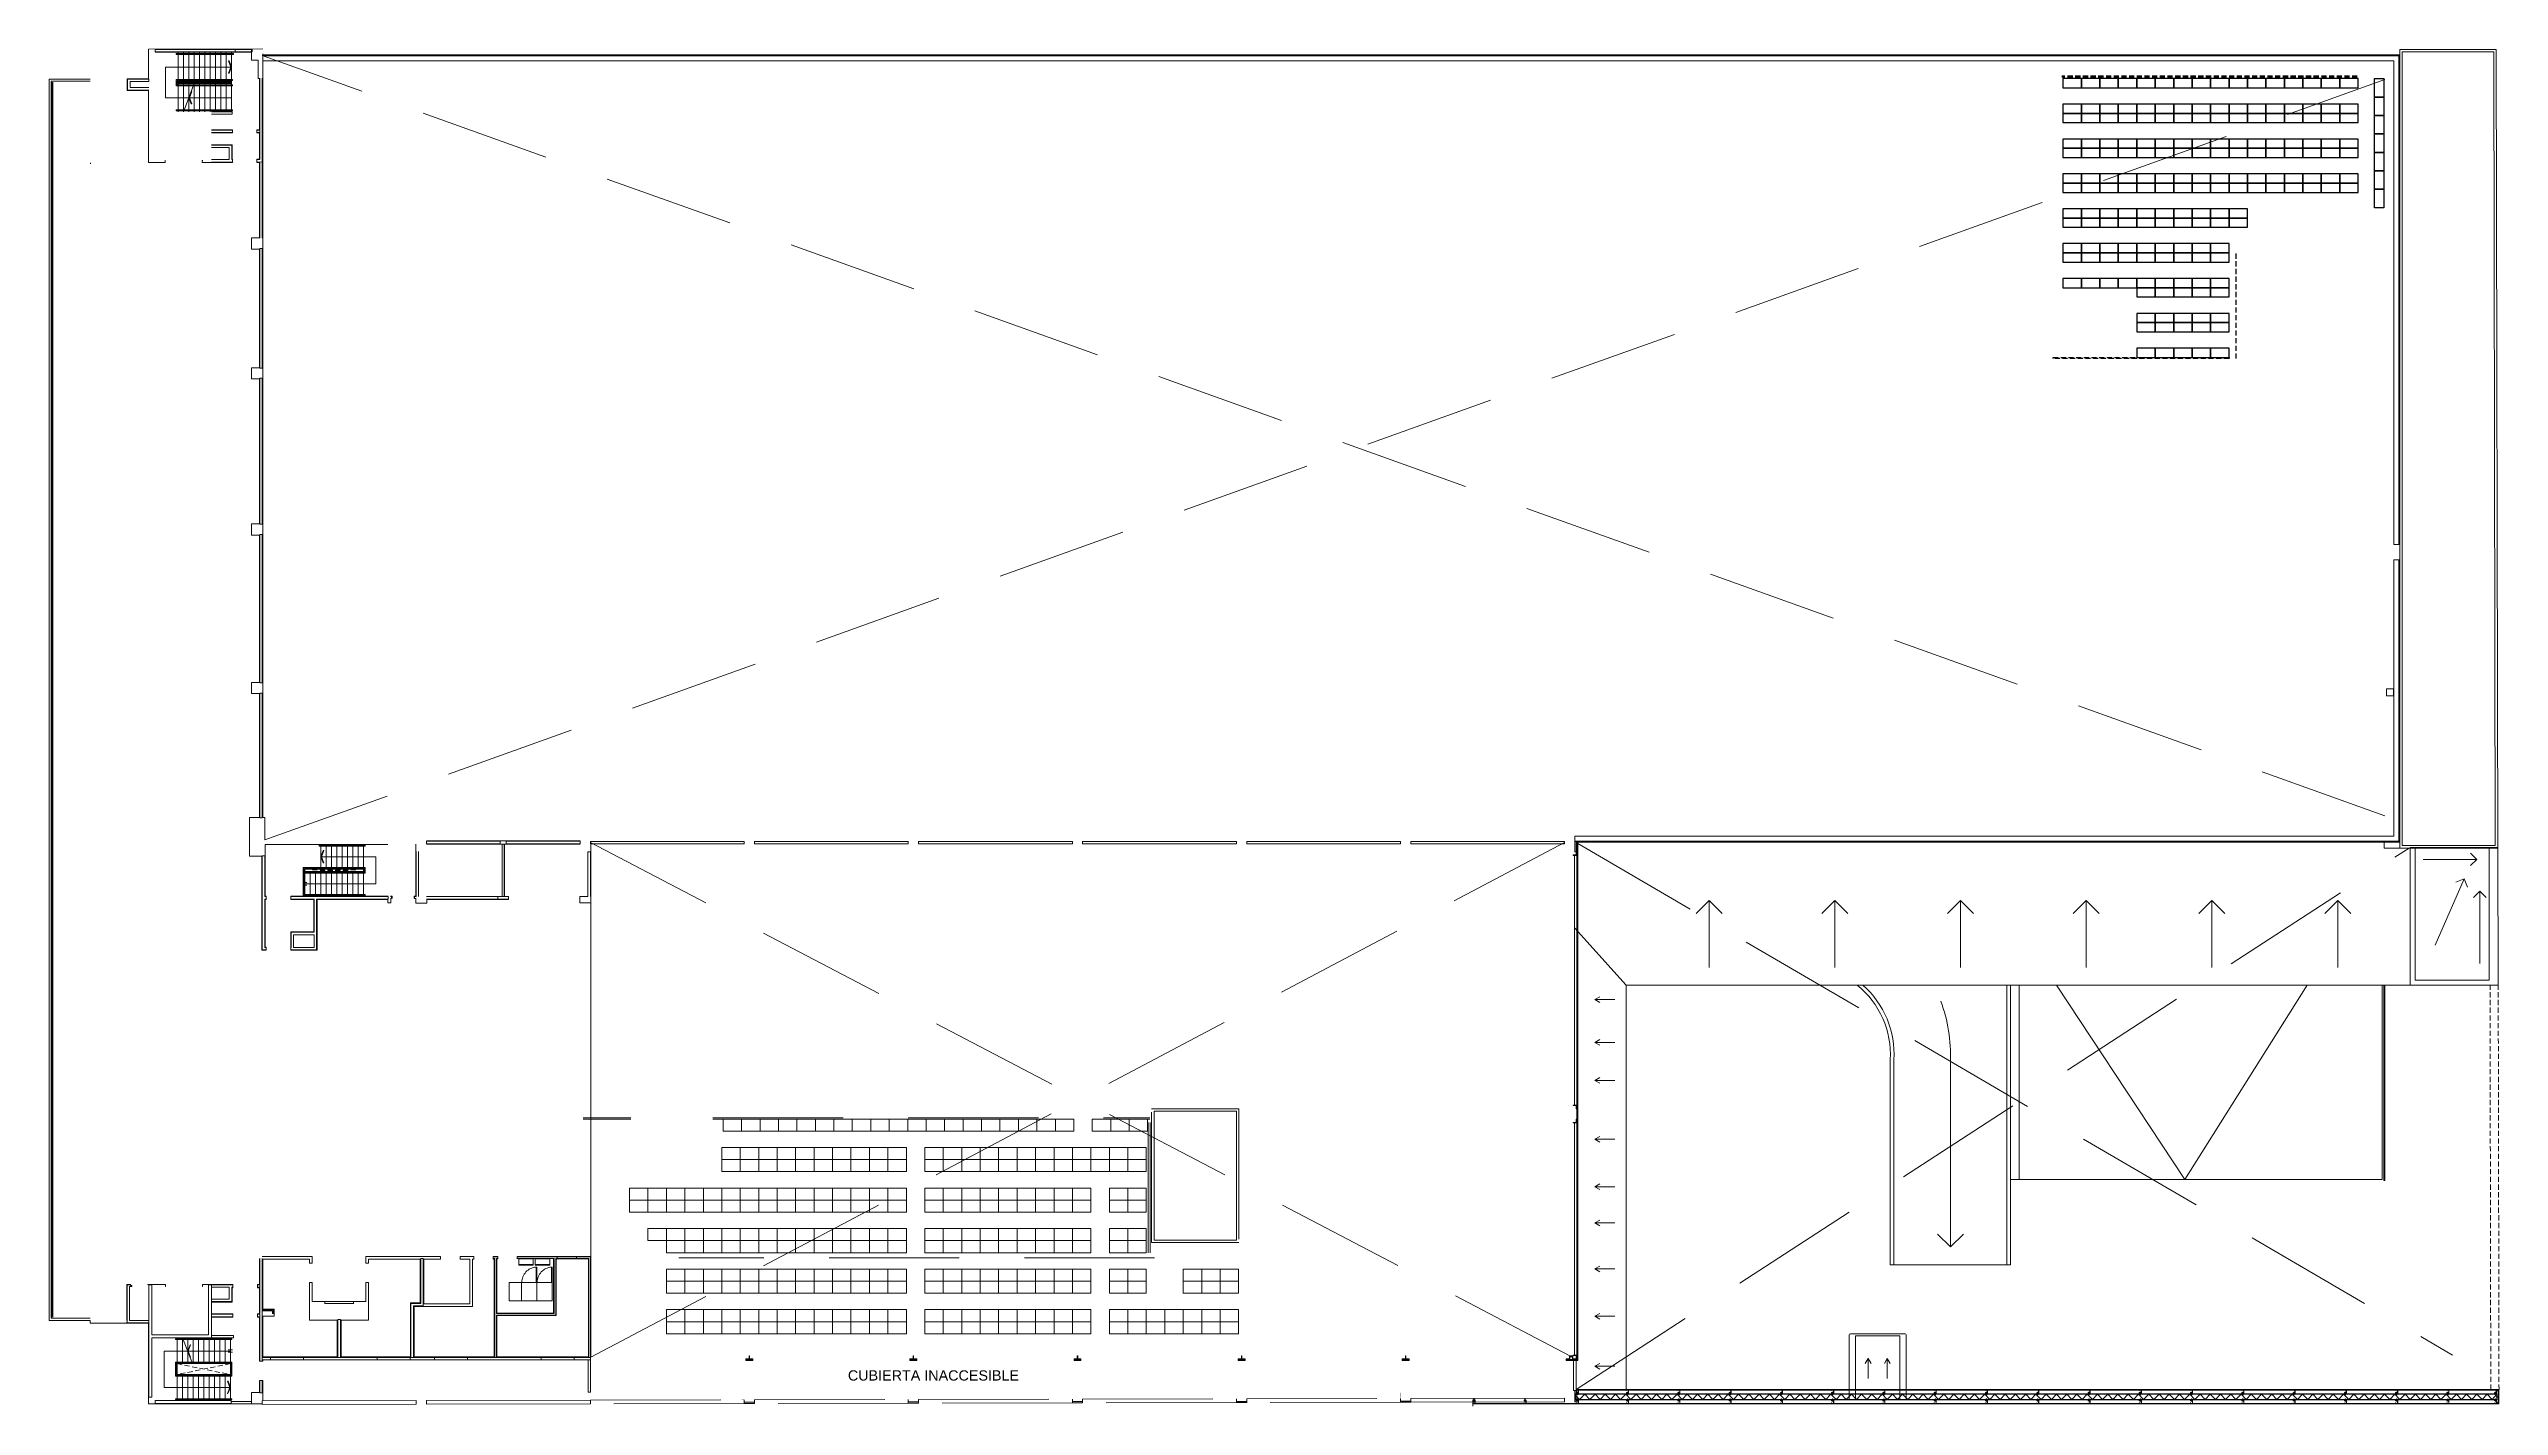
# Model space of a CAD drawing. Header units: millimetres. Extents: x 94 to 213, y 50 to 116.
import ezdxf

# ---------------------------------------------------------------- set-up
doc = ezdxf.new("R2010")
doc.units = ezdxf.units.MM
for name, pattern in [('HIDDEN', [9.525, 6.35, -3.175]), ('IRI-OCASA-Layout R 9$0$HIDDEN', [0.375, 0.25, -0.125]), ('OCASA_TODAS_r08$0$CONTINUA', [0]), ('OCASA_TODAS_r08$0$HIDDEN', [0.375, 0.25, -0.125])]:
    doc.linetypes.add(name, pattern=pattern)
doc.layers.add('IRI-OCASA-Layout R 9$0$OCA_EST-Bandeja', color=252, linetype='Continuous')
doc.layers.add('IRI-OCASA-Layout R 9$0$OCA_Rejas', color=252, linetype='IRI-OCASA-Layout R 9$0$HIDDEN')
for name, color, linetype, lineweight in [('OCASA_TODAS_r08$0$A_MURO_DE_20', 7, 'Continuous', 20), ('OCASA_TODAS_r08$0$A_VENTANAS', 252, 'Continuous', 20), ('OCASA_TODAS_r08$0$CERRAMIENTO CHAPA', 252, 'Continuous', 20), ('OCASA_TODAS_r08$0$CGC ARM 0.09', 252, 'Continuous', 15), ('OCASA_TODAS_r08$0$ESCALERA', 252, 'Continuous', 20), ('OCASA_TODAS_r08$0$LINEA_DE_PROYECCION', 252, 'HIDDEN', 15), ('OCASA_TODAS_r08$0$MURO BLOQUE CEMENTO 12', 252, 'Continuous', 20), ('OCASA_TODAS_r08$0$MURO BLOQUE CEMENTO 18', 252, 'Continuous', 20), ('OCASA_TODAS_r08$0$MURO CERAMICO DE 12', 252, 'Continuous', 20), ('OCASA_TODAS_r08$0$MURO HOMIGON', 252, 'Continuous', 20), ('OCASA_TODAS_r08$0$MURO LADRILLO COMUN', 252, 'Continuous', 20), ('OCASA_TODAS_r08$0$REVESTIMIENTOS', 252, 'Continuous', 20), ('OCASA_TODAS_r08$0$REVOQUES', 251, 'Continuous', 15), ('OCASA_TODAS_r08$0$SEGUNDO PLANO', 251, 'Continuous', 15), ('OCASA_TODAS_r08$0$SOLADOS', 8, 'Continuous', 15), ('OCASA_TODAS_r08$0$VEREDA', 251, 'Continuous', 15), ('OCASA_TODAS_r08$0$VIGAS', 9, 'Continuous', 15)]:
    doc.layers.add(name, color=color, linetype=linetype, lineweight=lineweight)
doc.styles.add('OCASA_TODAS_r08$0$Standard', font='txt')

msp = doc.modelspace()

# ---------------------------------------------------------------- texts
at = {"layer": 'OCASA_TODAS_r08$0$LINEA_DE_PROYECCION', "insert": (132.627413, 51.311825), "char_height": 0.5, "attachment_point": 1, "style": 'OCASA_TODAS_r08$0$Standard'}
msp.add_mtext_dynamic_manual_height_columns('{\\fArial|b0|i0|c0|p34;CUBIERTA INACCESIBLE}', width=17.488165, gutter_width=12.5, heights=[0], dxfattribs=at)

# ---------------------------------------------------------------- blocks, each defined once
blk = doc.blocks.new('OCASA_TODAS_r08$0$DSDASSSSSSSS')
at = {"layer": 'OCASA_TODAS_r08$0$VEREDA'}
for p, q in [((-550.717634, -689.215439), (-595.694427, -689.215439)), ((-595.694427, -689.215439), (-595.694427, -689.515439)), ((-550.742634, -689.240439), (-595.669427, -689.240439)), ((-595.669427, -689.240439), (-595.669427, -689.490439)), ((-595.462634, -689.490439), (-595.669427, -689.283646)), ((-595.462634, -689.490439), (-595.212634, -689.240439)), ((-594.962634, -689.490439), (-595.212634, -689.240439)), ((-594.962634, -689.490439), (-594.712634, -689.240439)), ((-594.462634, -689.490439), (-594.712634, -689.240439)), ((-594.462634, -689.490439), (-594.212634, -689.240439)), ((-593.962634, -689.490439), (-594.212634, -689.240439)), ((-593.962634, -689.490439), (-593.712634, -689.240439)), ((-593.462634, -689.490439), (-593.712634, -689.240439)), ((-593.462634, -689.490439), (-593.212634, -689.240439)), ((-592.962634, -689.490439), (-593.212634, -689.240439)), ((-592.962634, -689.490439), (-592.712634, -689.240439)), ((-592.462634, -689.490439), (-592.712634, -689.240439)), ((-592.462634, -689.490439), (-592.212634, -689.240439)), ((-591.962634, -689.490439), (-592.212634, -689.240439)), ((-591.962634, -689.490439), (-591.712634, -689.240439)), ((-591.462634, -689.490439), (-591.712634, -689.240439)), ((-591.462634, -689.490439), (-591.212634, -689.240439)), ((-590.962634, -689.490439), (-591.212634, -689.240439)), ((-590.962634, -689.490439), (-590.712634, -689.240439)), ((-590.462634, -689.490439), (-590.712634, -689.240439)), ((-590.462634, -689.490439), (-590.212634, -689.240439)), ((-589.962634, -689.490439), (-590.212634, -689.240439)), ((-589.962634, -689.490439), (-589.712634, -689.240439)), ((-589.462634, -689.490439), (-589.712634, -689.240439)), ((-589.462634, -689.490439), (-589.212634, -689.240439)), ((-588.962634, -689.490439), (-589.212634, -689.240439)), ((-588.962634, -689.490439), (-588.712634, -689.240439)), ((-588.462634, -689.490439), (-588.712634, -689.240439)), ((-588.462634, -689.490439), (-588.212634, -689.240439)), ((-587.962634, -689.490439), (-588.212634, -689.240439)), ((-587.962634, -689.490439), (-587.712634, -689.240439)), ((-587.462634, -689.490439), (-587.712634, -689.240439)), ((-587.462634, -689.490439), (-587.212634, -689.240439)), ((-586.962634, -689.490439), (-587.212634, -689.240439)), ((-586.962634, -689.490439), (-586.712634, -689.240439)), ((-586.462634, -689.490439), (-586.712634, -689.240439)), ((-586.462634, -689.490439), (-586.212634, -689.240439)), ((-585.962634, -689.490439), (-586.212634, -689.240439)), ((-585.962634, -689.490439), (-585.712634, -689.240439)), ((-585.462634, -689.490439), (-585.712634, -689.240439)), ((-585.462634, -689.490439), (-585.212634, -689.240439)), ((-584.962634, -689.490439), (-585.212634, -689.240439)), ((-584.962634, -689.490439), (-584.712634, -689.240439)), ((-584.462634, -689.490439), (-584.712634, -689.240439)), ((-584.462634, -689.490439), (-584.212634, -689.240439)), ((-583.962634, -689.490439), (-584.212634, -689.240439)), ((-583.962634, -689.490439), (-583.712634, -689.240439)), ((-583.462634, -689.490439), (-583.712634, -689.240439)), ((-583.462634, -689.490439), (-583.212634, -689.240439)), ((-582.962634, -689.490439), (-583.212634, -689.240439)), ((-582.962634, -689.490439), (-582.712634, -689.240439)), ((-582.462634, -689.490439), (-582.712634, -689.240439)), ((-582.462634, -689.490439), (-582.212634, -689.240439)), ((-581.962634, -689.490439), (-582.212634, -689.240439)), ((-581.962634, -689.490439), (-581.712634, -689.240439)), ((-581.462634, -689.490439), (-581.712634, -689.240439)), ((-581.462634, -689.490439), (-581.212634, -689.240439)), ((-580.962634, -689.490439), (-581.212634, -689.240439)), ((-580.962634, -689.490439), (-580.712634, -689.240439)), ((-580.462634, -689.490439), (-580.712634, -689.240439)), ((-580.462634, -689.490439), (-580.212634, -689.240439)), ((-579.962634, -689.490439), (-580.212634, -689.240439)), ((-579.962634, -689.490439), (-579.712634, -689.240439)), ((-579.462634, -689.490439), (-579.712634, -689.240439)), ((-579.462634, -689.490439), (-579.212634, -689.240439)), ((-578.962634, -689.490439), (-579.212634, -689.240439)), ((-578.962634, -689.490439), (-578.712634, -689.240439)), ((-578.462634, -689.490439), (-578.712634, -689.240439)), ((-578.462634, -689.490439), (-578.212634, -689.240439)), ((-577.962634, -689.490439), (-578.212634, -689.240439)), ((-577.962634, -689.490439), (-577.712634, -689.240439)), ((-577.462634, -689.490439), (-577.712634, -689.240439)), ((-577.462634, -689.490439), (-577.212634, -689.240439)), ((-576.962634, -689.490439), (-577.212634, -689.240439)), ((-576.962634, -689.490439), (-576.712634, -689.240439)), ((-576.462634, -689.490439), (-576.712634, -689.240439)), ((-576.462634, -689.490439), (-576.212634, -689.240439)), ((-575.962634, -689.490439), (-576.212634, -689.240439)), ((-575.962634, -689.490439), (-575.712634, -689.240439)), ((-575.462634, -689.490439), (-575.712634, -689.240439)), ((-575.462634, -689.490439), (-575.212634, -689.240439)), ((-574.962634, -689.490439), (-575.212634, -689.240439)), ((-574.962634, -689.490439), (-574.712634, -689.240439)), ((-574.462634, -689.490439), (-574.712634, -689.240439)), ((-574.462634, -689.490439), (-574.212634, -689.240439)), ((-573.962634, -689.490439), (-574.212634, -689.240439)), ((-573.962634, -689.490439), (-573.712634, -689.240439)), ((-573.462634, -689.490439), (-573.712634, -689.240439)), ((-573.462634, -689.490439), (-573.212634, -689.240439)), ((-572.962634, -689.490439), (-573.212634, -689.240439)), ((-572.962634, -689.490439), (-572.712634, -689.240439)), ((-572.462634, -689.490439), (-572.712634, -689.240439)), ((-572.462634, -689.490439), (-572.212634, -689.240439)), ((-571.962634, -689.490439), (-572.212634, -689.240439)), ((-571.962634, -689.490439), (-571.712634, -689.240439)), ((-571.462634, -689.490439), (-571.712634, -689.240439)), ((-571.462634, -689.490439), (-571.212634, -689.240439)), ((-570.962634, -689.490439), (-571.212634, -689.240439)), ((-570.962634, -689.490439), (-570.712634, -689.240439)), ((-570.462634, -689.490439), (-570.712634, -689.240439)), ((-570.462634, -689.490439), (-570.212634, -689.240439)), ((-569.962634, -689.490439), (-570.212634, -689.240439)), ((-569.962634, -689.490439), (-569.712634, -689.240439)), ((-569.462634, -689.490439), (-569.712634, -689.240439)), ((-569.462634, -689.490439), (-569.212634, -689.240439)), ((-568.962634, -689.490439), (-569.212634, -689.240439)), ((-568.962634, -689.490439), (-568.712634, -689.240439)), ((-568.462634, -689.490439), (-568.712634, -689.240439)), ((-568.462634, -689.490439), (-568.212634, -689.240439)), ((-567.962634, -689.490439), (-568.212634, -689.240439)), ((-567.962634, -689.490439), (-567.712634, -689.240439)), ((-567.462634, -689.490439), (-567.712634, -689.240439)), ((-567.462634, -689.490439), (-567.212634, -689.240439)), ((-566.962634, -689.490439), (-567.212634, -689.240439)), ((-566.962634, -689.490439), (-566.712634, -689.240439)), ((-566.462634, -689.490439), (-566.712634, -689.240439)), ((-566.462634, -689.490439), (-566.212634, -689.240439)), ((-565.962634, -689.490439), (-566.212634, -689.240439)), ((-565.962634, -689.490439), (-565.712634, -689.240439)), ((-565.462634, -689.490439), (-565.712634, -689.240439)), ((-565.462634, -689.490439), (-565.212634, -689.240439)), ((-564.962634, -689.490439), (-565.212634, -689.240439)), ((-564.962634, -689.490439), (-564.712634, -689.240439)), ((-564.462634, -689.490439), (-564.712634, -689.240439)), ((-564.462634, -689.490439), (-564.212634, -689.240439)), ((-563.962634, -689.490439), (-564.212634, -689.240439)), ((-563.962634, -689.490439), (-563.712634, -689.240439)), ((-563.462634, -689.490439), (-563.712634, -689.240439)), ((-563.462634, -689.490439), (-563.212634, -689.240439)), ((-562.962634, -689.490439), (-563.212634, -689.240439)), ((-562.962634, -689.490439), (-562.712634, -689.240439)), ((-562.462634, -689.490439), (-562.712634, -689.240439)), ((-562.462634, -689.490439), (-562.212634, -689.240439)), ((-561.962634, -689.490439), (-562.212634, -689.240439)), ((-561.962634, -689.490439), (-561.712634, -689.240439)), ((-561.462634, -689.490439), (-561.712634, -689.240439)), ((-561.462634, -689.490439), (-561.212634, -689.240439)), ((-560.962634, -689.490439), (-561.212634, -689.240439)), ((-560.962634, -689.490439), (-560.712634, -689.240439)), ((-560.462634, -689.490439), (-560.712634, -689.240439)), ((-560.462634, -689.490439), (-560.212634, -689.240439)), ((-559.962634, -689.490439), (-560.212634, -689.240439)), ((-559.962634, -689.490439), (-559.712634, -689.240439)), ((-559.462634, -689.490439), (-559.712634, -689.240439)), ((-559.462634, -689.490439), (-559.212634, -689.240439)), ((-558.962634, -689.490439), (-559.212634, -689.240439)), ((-558.962634, -689.490439), (-558.712634, -689.240439)), ((-558.462634, -689.490439), (-558.712634, -689.240439)), ((-558.462634, -689.490439), (-558.212634, -689.240439)), ((-557.962634, -689.490439), (-558.212634, -689.240439)), ((-557.962634, -689.490439), (-557.712634, -689.240439)), ((-557.462634, -689.490439), (-557.712634, -689.240439)), ((-557.462634, -689.490439), (-557.212634, -689.240439)), ((-556.962634, -689.490439), (-557.212634, -689.240439)), ((-556.962634, -689.490439), (-556.712634, -689.240439)), ((-556.462634, -689.490439), (-556.712634, -689.240439)), ((-556.462634, -689.490439), (-556.212634, -689.240439)), ((-555.962634, -689.490439), (-556.212634, -689.240439)), ((-555.962634, -689.490439), (-555.712634, -689.240439)), ((-555.462634, -689.490439), (-555.712634, -689.240439)), ((-555.462634, -689.490439), (-555.212634, -689.240439)), ((-554.962634, -689.490439), (-555.212634, -689.240439)), ((-554.962634, -689.490439), (-554.712634, -689.240439)), ((-554.462634, -689.490439), (-554.712634, -689.240439)), ((-554.462634, -689.490439), (-554.212634, -689.240439)), ((-553.962634, -689.490439), (-554.212634, -689.240439)), ((-553.962634, -689.490439), (-553.712634, -689.240439)), ((-553.462634, -689.490439), (-553.712634, -689.240439)), ((-553.462634, -689.490439), (-553.212634, -689.240439)), ((-552.962634, -689.490439), (-553.212634, -689.240439)), ((-552.962634, -689.490439), (-552.712634, -689.240439)), ((-552.462634, -689.490439), (-552.712634, -689.240439)), ((-552.462634, -689.490439), (-552.212634, -689.240439)), ((-551.962634, -689.490439), (-552.212634, -689.240439)), ((-551.962634, -689.490439), (-551.712634, -689.240439)), ((-551.462634, -689.490439), (-551.712634, -689.240439)), ((-551.462634, -689.490439), (-551.212634, -689.240439)), ((-550.962634, -689.490439), (-551.212634, -689.240439)), ((-550.962634, -689.490439), (-550.742634, -689.240439)), ((-550.742634, -689.490439), (-550.742634, -689.240439)), ((-550.717634, -689.515439), (-550.717634, -689.215439)), ((-595.694427, -689.515439), (-550.717634, -689.515439)), ((-550.742634, -689.490439), (-595.669427, -689.490439))]:
    blk.add_line(p, q, dxfattribs=at)

# ---------------------------------------------------------------- linework, layer by layer
at = {"layer": 'IRI-OCASA-Layout R 9$0$OCA_EST-Bandeja', "elevation": -0.000016}
for points in [[(192.772238, 114.29965), (191.872238, 114.29965), (191.872238, 113.84965), (192.772238, 113.84965), (192.772238, 114.29965)], [(193.672238, 114.29965), (192.772238, 114.29965), (192.772238, 113.84965), (193.672238, 113.84965), (193.672238, 114.29965)], [(194.572238, 114.29965), (193.672238, 114.29965), (193.672238, 113.84965), (194.572238, 113.84965), (194.572238, 114.29965)], [(195.472238, 114.29965), (194.572238, 114.29965), (194.572238, 113.84965), (195.472238, 113.84965), (195.472238, 114.29965)], [(196.372238, 114.29965), (195.472238, 114.29965), (195.472238, 113.84965), (196.372238, 113.84965), (196.372238, 114.29965)], [(197.272238, 114.29965), (196.372238, 114.29965), (196.372238, 113.84965), (197.272238, 113.84965), (197.272238, 114.29965)], [(198.172238, 114.29965), (197.272238, 114.29965), (197.272238, 113.84965), (198.172238, 113.84965), (198.172238, 114.29965)], [(199.072238, 114.29965), (198.172238, 114.29965), (198.172238, 113.84965), (199.072238, 113.84965), (199.072238, 114.29965)], [(199.972238, 114.29965), (199.072238, 114.29965), (199.072238, 113.84965), (199.972238, 113.84965), (199.972238, 114.29965)], [(200.872238, 114.29965), (199.972238, 114.29965), (199.972238, 113.84965), (200.872238, 113.84965), (200.872238, 114.29965)], [(201.772238, 114.29965), (200.872238, 114.29965), (200.872238, 113.84965), (201.772238, 113.84965), (201.772238, 114.29965)], [(202.672238, 114.29965), (201.772238, 114.29965), (201.772238, 113.84965), (202.672238, 113.84965), (202.672238, 114.29965)], [(203.572238, 114.29965), (202.672238, 114.29965), (202.672238, 113.84965), (203.572238, 113.84965), (203.572238, 114.29965)], [(204.472238, 114.29965), (203.572238, 114.29965), (203.572238, 113.84965), (204.472238, 113.84965), (204.472238, 114.29965)], [(205.372238, 114.29965), (204.472238, 114.29965), (204.472238, 113.84965), (205.372238, 113.84965), (205.372238, 114.29965)], [(206.272238, 114.29965), (205.372238, 114.29965), (205.372238, 113.84965), (206.272238, 113.84965), (206.272238, 114.29965)], [(207.072238, 113.39965), (207.072238, 114.29965), (207.522238, 114.29965), (207.522238, 113.39965), (207.072238, 113.39965)], [(192.772238, 113.04965), (191.872238, 113.04965), (191.872238, 112.59965), (192.772238, 112.59965), (192.772238, 113.04965)], [(192.772238, 112.59965), (191.872238, 112.59965), (191.872238, 112.14965), (192.772238, 112.14965), (192.772238, 112.59965)], [(193.672238, 113.04965), (192.772238, 113.04965), (192.772238, 112.59965), (193.672238, 112.59965), (193.672238, 113.04965)], [(193.672238, 112.59965), (192.772238, 112.59965), (192.772238, 112.14965), (193.672238, 112.14965), (193.672238, 112.59965)], [(194.572238, 113.04965), (193.672238, 113.04965), (193.672238, 112.59965), (194.572238, 112.59965), (194.572238, 113.04965)], [(194.572238, 112.59965), (193.672238, 112.59965), (193.672238, 112.14965), (194.572238, 112.14965), (194.572238, 112.59965)], [(195.472238, 113.04965), (194.572238, 113.04965), (194.572238, 112.59965), (195.472238, 112.59965), (195.472238, 113.04965)], [(195.472238, 112.59965), (194.572238, 112.59965), (194.572238, 112.14965), (195.472238, 112.14965), (195.472238, 112.59965)], [(196.372238, 113.04965), (195.472238, 113.04965), (195.472238, 112.59965), (196.372238, 112.59965), (196.372238, 113.04965)], [(196.372238, 112.59965), (195.472238, 112.59965), (195.472238, 112.14965), (196.372238, 112.14965), (196.372238, 112.59965)], [(197.272238, 113.04965), (196.372238, 113.04965), (196.372238, 112.59965), (197.272238, 112.59965), (197.272238, 113.04965)], [(197.272238, 112.59965), (196.372238, 112.59965), (196.372238, 112.14965), (197.272238, 112.14965), (197.272238, 112.59965)], [(198.172238, 113.04965), (197.272238, 113.04965), (197.272238, 112.59965), (198.172238, 112.59965), (198.172238, 113.04965)], [(198.172238, 112.59965), (197.272238, 112.59965), (197.272238, 112.14965), (198.172238, 112.14965), (198.172238, 112.59965)], [(199.072238, 113.04965), (198.172238, 113.04965), (198.172238, 112.59965), (199.072238, 112.59965), (199.072238, 113.04965)], [(199.072238, 112.59965), (198.172238, 112.59965), (198.172238, 112.14965), (199.072238, 112.14965), (199.072238, 112.59965)], [(199.972238, 113.04965), (199.072238, 113.04965), (199.072238, 112.59965), (199.972238, 112.59965), (199.972238, 113.04965)], [(199.972238, 112.59965), (199.072238, 112.59965), (199.072238, 112.14965), (199.972238, 112.14965), (199.972238, 112.59965)], [(200.872238, 113.04965), (199.972238, 113.04965), (199.972238, 112.59965), (200.872238, 112.59965), (200.872238, 113.04965)], [(200.872238, 112.59965), (199.972238, 112.59965), (199.972238, 112.14965), (200.872238, 112.14965), (200.872238, 112.59965)], [(201.772238, 113.04965), (200.872238, 113.04965), (200.872238, 112.59965), (201.772238, 112.59965), (201.772238, 113.04965)], [(201.772238, 112.59965), (200.872238, 112.59965), (200.872238, 112.14965), (201.772238, 112.14965), (201.772238, 112.59965)], [(202.672238, 113.04965), (201.772238, 113.04965), (201.772238, 112.59965), (202.672238, 112.59965), (202.672238, 113.04965)], [(202.672238, 112.59965), (201.772238, 112.59965), (201.772238, 112.14965), (202.672238, 112.14965), (202.672238, 112.59965)], [(203.572238, 113.04965), (202.672238, 113.04965), (202.672238, 112.59965), (203.572238, 112.59965), (203.572238, 113.04965)], [(203.572238, 112.59965), (202.672238, 112.59965), (202.672238, 112.14965), (203.572238, 112.14965), (203.572238, 112.59965)], [(204.472238, 113.04965), (203.572238, 113.04965), (203.572238, 112.59965), (204.472238, 112.59965), (204.472238, 113.04965)], [(204.472238, 112.59965), (203.572238, 112.59965), (203.572238, 112.14965), (204.472238, 112.14965), (204.472238, 112.59965)], [(205.372238, 113.04965), (204.472238, 113.04965), (204.472238, 112.59965), (205.372238, 112.59965), (205.372238, 113.04965)], [(205.372238, 112.59965), (204.472238, 112.59965), (204.472238, 112.14965), (205.372238, 112.14965), (205.372238, 112.59965)], [(206.272238, 113.04965), (205.372238, 113.04965), (205.372238, 112.59965), (206.272238, 112.59965), (206.272238, 113.04965)], [(206.272238, 112.59965), (205.372238, 112.59965), (205.372238, 112.14965), (206.272238, 112.14965), (206.272238, 112.59965)], [(207.072238, 112.49965), (207.072238, 113.39965), (207.522238, 113.39965), (207.522238, 112.49965), (207.072238, 112.49965)], [(207.072238, 111.59965), (207.072238, 112.49965), (207.522238, 112.49965), (207.522238, 111.59965), (207.072238, 111.59965)], [(192.772238, 111.34965), (191.872238, 111.34965), (191.872238, 110.89965), (192.772238, 110.89965), (192.772238, 111.34965)], [(193.672238, 111.34965), (192.772238, 111.34965), (192.772238, 110.89965), (193.672238, 110.89965), (193.672238, 111.34965)], [(194.572238, 111.34965), (193.672238, 111.34965), (193.672238, 110.89965), (194.572238, 110.89965), (194.572238, 111.34965)], [(195.472238, 111.34965), (194.572238, 111.34965), (194.572238, 110.89965), (195.472238, 110.89965), (195.472238, 111.34965)], [(196.372238, 111.34965), (195.472238, 111.34965), (195.472238, 110.89965), (196.372238, 110.89965), (196.372238, 111.34965)], [(197.272238, 111.34965), (196.372238, 111.34965), (196.372238, 110.89965), (197.272238, 110.89965), (197.272238, 111.34965)], [(198.172238, 111.34965), (197.272238, 111.34965), (197.272238, 110.89965), (198.172238, 110.89965), (198.172238, 111.34965)], [(199.072238, 111.34965), (198.172238, 111.34965), (198.172238, 110.89965), (199.072238, 110.89965), (199.072238, 111.34965)], [(199.972238, 111.34965), (199.072238, 111.34965), (199.072238, 110.89965), (199.972238, 110.89965), (199.972238, 111.34965)], [(200.872238, 111.34965), (199.972238, 111.34965), (199.972238, 110.89965), (200.872238, 110.89965), (200.872238, 111.34965)], [(201.772238, 111.34965), (200.872238, 111.34965), (200.872238, 110.89965), (201.772238, 110.89965), (201.772238, 111.34965)], [(202.672238, 111.34965), (201.772238, 111.34965), (201.772238, 110.89965), (202.672238, 110.89965), (202.672238, 111.34965)], [(203.572238, 111.34965), (202.672238, 111.34965), (202.672238, 110.89965), (203.572238, 110.89965), (203.572238, 111.34965)], [(204.472238, 111.34965), (203.572238, 111.34965), (203.572238, 110.89965), (204.472238, 110.89965), (204.472238, 111.34965)], [(205.372238, 111.34965), (204.472238, 111.34965), (204.472238, 110.89965), (205.372238, 110.89965), (205.372238, 111.34965)], [(206.272238, 111.34965), (205.372238, 111.34965), (205.372238, 110.89965), (206.272238, 110.89965), (206.272238, 111.34965)], [(207.072238, 110.69965), (207.072238, 111.59965), (207.522238, 111.59965), (207.522238, 110.69965), (207.072238, 110.69965)], [(192.772238, 110.89965), (191.872238, 110.89965), (191.872238, 110.44965), (192.772238, 110.44965), (192.772238, 110.89965)], [(193.672238, 110.89965), (192.772238, 110.89965), (192.772238, 110.44965), (193.672238, 110.44965), (193.672238, 110.89965)], [(194.572238, 110.89965), (193.672238, 110.89965), (193.672238, 110.44965), (194.572238, 110.44965), (194.572238, 110.89965)], [(195.472238, 110.89965), (194.572238, 110.89965), (194.572238, 110.44965), (195.472238, 110.44965), (195.472238, 110.89965)], [(196.372238, 110.89965), (195.472238, 110.89965), (195.472238, 110.44965), (196.372238, 110.44965), (196.372238, 110.89965)], [(197.272238, 110.89965), (196.372238, 110.89965), (196.372238, 110.44965), (197.272238, 110.44965), (197.272238, 110.89965)], [(198.172238, 110.89965), (197.272238, 110.89965), (197.272238, 110.44965), (198.172238, 110.44965), (198.172238, 110.89965)], [(199.072238, 110.89965), (198.172238, 110.89965), (198.172238, 110.44965), (199.072238, 110.44965), (199.072238, 110.89965)], [(199.972238, 110.89965), (199.072238, 110.89965), (199.072238, 110.44965), (199.972238, 110.44965), (199.972238, 110.89965)], [(200.872238, 110.89965), (199.972238, 110.89965), (199.972238, 110.44965), (200.872238, 110.44965), (200.872238, 110.89965)], [(201.772238, 110.89965), (200.872238, 110.89965), (200.872238, 110.44965), (201.772238, 110.44965), (201.772238, 110.89965)], [(202.672238, 110.89965), (201.772238, 110.89965), (201.772238, 110.44965), (202.672238, 110.44965), (202.672238, 110.89965)], [(203.572238, 110.89965), (202.672238, 110.89965), (202.672238, 110.44965), (203.572238, 110.44965), (203.572238, 110.89965)], [(204.472238, 110.89965), (203.572238, 110.89965), (203.572238, 110.44965), (204.472238, 110.44965), (204.472238, 110.89965)], [(205.372238, 110.89965), (204.472238, 110.89965), (204.472238, 110.44965), (205.372238, 110.44965), (205.372238, 110.89965)], [(206.272238, 110.89965), (205.372238, 110.89965), (205.372238, 110.44965), (206.272238, 110.44965), (206.272238, 110.89965)], [(207.072238, 109.79965), (207.072238, 110.69965), (207.522238, 110.69965), (207.522238, 109.79965), (207.072238, 109.79965)], [(192.772238, 109.64965), (191.872238, 109.64965), (191.872238, 109.19965), (192.772238, 109.19965), (192.772238, 109.64965)], [(192.772238, 109.19965), (191.872238, 109.19965), (191.872238, 108.74965), (192.772238, 108.74965), (192.772238, 109.19965)], [(193.672238, 109.64965), (192.772238, 109.64965), (192.772238, 109.19965), (193.672238, 109.19965), (193.672238, 109.64965)], [(193.672238, 109.19965), (192.772238, 109.19965), (192.772238, 108.74965), (193.672238, 108.74965), (193.672238, 109.19965)], [(194.572238, 109.64965), (193.672238, 109.64965), (193.672238, 109.19965), (194.572238, 109.19965), (194.572238, 109.64965)], [(194.572238, 109.19965), (193.672238, 109.19965), (193.672238, 108.74965), (194.572238, 108.74965), (194.572238, 109.19965)], [(195.472238, 109.64965), (194.572238, 109.64965), (194.572238, 109.19965), (195.472238, 109.19965), (195.472238, 109.64965)], [(195.472238, 109.19965), (194.572238, 109.19965), (194.572238, 108.74965), (195.472238, 108.74965), (195.472238, 109.19965)], [(196.372238, 109.64965), (195.472238, 109.64965), (195.472238, 109.19965), (196.372238, 109.19965), (196.372238, 109.64965)], [(196.372238, 109.19965), (195.472238, 109.19965), (195.472238, 108.74965), (196.372238, 108.74965), (196.372238, 109.19965)], [(197.272238, 109.64965), (196.372238, 109.64965), (196.372238, 109.19965), (197.272238, 109.19965), (197.272238, 109.64965)], [(197.272238, 109.19965), (196.372238, 109.19965), (196.372238, 108.74965), (197.272238, 108.74965), (197.272238, 109.19965)], [(198.172238, 109.64965), (197.272238, 109.64965), (197.272238, 109.19965), (198.172238, 109.19965), (198.172238, 109.64965)], [(198.172238, 109.19965), (197.272238, 109.19965), (197.272238, 108.74965), (198.172238, 108.74965), (198.172238, 109.19965)], [(199.072238, 109.64965), (198.172238, 109.64965), (198.172238, 109.19965), (199.072238, 109.19965), (199.072238, 109.64965)], [(199.072238, 109.19965), (198.172238, 109.19965), (198.172238, 108.74965), (199.072238, 108.74965), (199.072238, 109.19965)], [(199.972238, 109.64965), (199.072238, 109.64965), (199.072238, 109.19965), (199.972238, 109.19965), (199.972238, 109.64965)], [(199.972238, 109.19965), (199.072238, 109.19965), (199.072238, 108.74965), (199.972238, 108.74965), (199.972238, 109.19965)], [(200.872238, 109.64965), (199.972238, 109.64965), (199.972238, 109.19965), (200.872238, 109.19965), (200.872238, 109.64965)], [(200.872238, 109.19965), (199.972238, 109.19965), (199.972238, 108.74965), (200.872238, 108.74965), (200.872238, 109.19965)], [(201.772238, 109.64965), (200.872238, 109.64965), (200.872238, 109.19965), (201.772238, 109.19965), (201.772238, 109.64965)], [(201.772238, 109.19965), (200.872238, 109.19965), (200.872238, 108.74965), (201.772238, 108.74965), (201.772238, 109.19965)], [(202.672238, 109.64965), (201.772238, 109.64965), (201.772238, 109.19965), (202.672238, 109.19965), (202.672238, 109.64965)], [(202.672238, 109.19965), (201.772238, 109.19965), (201.772238, 108.74965), (202.672238, 108.74965), (202.672238, 109.19965)], [(203.572238, 109.64965), (202.672238, 109.64965), (202.672238, 109.19965), (203.572238, 109.19965), (203.572238, 109.64965)], [(203.572238, 109.19965), (202.672238, 109.19965), (202.672238, 108.74965), (203.572238, 108.74965), (203.572238, 109.19965)], [(204.472238, 109.64965), (203.572238, 109.64965), (203.572238, 109.19965), (204.472238, 109.19965), (204.472238, 109.64965)], [(204.472238, 109.19965), (203.572238, 109.19965), (203.572238, 108.74965), (204.472238, 108.74965), (204.472238, 109.19965)], [(205.372238, 109.64965), (204.472238, 109.64965), (204.472238, 109.19965), (205.372238, 109.19965), (205.372238, 109.64965)], [(205.372238, 109.19965), (204.472238, 109.19965), (204.472238, 108.74965), (205.372238, 108.74965), (205.372238, 109.19965)], [(206.272238, 109.64965), (205.372238, 109.64965), (205.372238, 109.19965), (206.272238, 109.19965), (206.272238, 109.64965)], [(206.272238, 109.19965), (205.372238, 109.19965), (205.372238, 108.74965), (206.272238, 108.74965), (206.272238, 109.19965)], [(207.072238, 108.89965), (207.072238, 109.79965), (207.522238, 109.79965), (207.522238, 108.89965), (207.072238, 108.89965)], [(207.072238, 107.99965), (207.072238, 108.89965), (207.522238, 108.89965), (207.522238, 107.99965), (207.072238, 107.99965)], [(192.772238, 107.94965), (191.872238, 107.94965), (191.872238, 107.49965), (192.772238, 107.49965), (192.772238, 107.94965)], [(193.672238, 107.94965), (192.772238, 107.94965), (192.772238, 107.49965), (193.672238, 107.49965), (193.672238, 107.94965)], [(194.572238, 107.94965), (193.672238, 107.94965), (193.672238, 107.49965), (194.572238, 107.49965), (194.572238, 107.94965)], [(195.472238, 107.94965), (194.572238, 107.94965), (194.572238, 107.49965), (195.472238, 107.49965), (195.472238, 107.94965)], [(196.372238, 107.94965), (195.472238, 107.94965), (195.472238, 107.49965), (196.372238, 107.49965), (196.372238, 107.94965)], [(197.272238, 107.94965), (196.372238, 107.94965), (196.372238, 107.49965), (197.272238, 107.49965), (197.272238, 107.94965)], [(198.172238, 107.94965), (197.272238, 107.94965), (197.272238, 107.49965), (198.172238, 107.49965), (198.172238, 107.94965)], [(199.072238, 107.94965), (198.172238, 107.94965), (198.172238, 107.49965), (199.072238, 107.49965), (199.072238, 107.94965)], [(199.972238, 107.94965), (199.072238, 107.94965), (199.072238, 107.49965), (199.972238, 107.49965), (199.972238, 107.94965)], [(200.872238, 107.94965), (199.972238, 107.94965), (199.972238, 107.49965), (200.872238, 107.49965), (200.872238, 107.94965)], [(192.772238, 107.49965), (191.872238, 107.49965), (191.872238, 107.04965), (192.772238, 107.04965), (192.772238, 107.49965)], [(193.672238, 107.49965), (192.772238, 107.49965), (192.772238, 107.04965), (193.672238, 107.04965), (193.672238, 107.49965)], [(194.572238, 107.49965), (193.672238, 107.49965), (193.672238, 107.04965), (194.572238, 107.04965), (194.572238, 107.49965)], [(195.472238, 107.49965), (194.572238, 107.49965), (194.572238, 107.04965), (195.472238, 107.04965), (195.472238, 107.49965)], [(196.372238, 107.49965), (195.472238, 107.49965), (195.472238, 107.04965), (196.372238, 107.04965), (196.372238, 107.49965)], [(197.272238, 107.49965), (196.372238, 107.49965), (196.372238, 107.04965), (197.272238, 107.04965), (197.272238, 107.49965)], [(198.172238, 107.49965), (197.272238, 107.49965), (197.272238, 107.04965), (198.172238, 107.04965), (198.172238, 107.49965)], [(199.072238, 107.49965), (198.172238, 107.49965), (198.172238, 107.04965), (199.072238, 107.04965), (199.072238, 107.49965)], [(199.972238, 107.49965), (199.072238, 107.49965), (199.072238, 107.04965), (199.972238, 107.04965), (199.972238, 107.49965)], [(200.872238, 107.49965), (199.972238, 107.49965), (199.972238, 107.04965), (200.872238, 107.04965), (200.872238, 107.49965)], [(192.772238, 106.24965), (191.872238, 106.24965), (191.872238, 105.79965), (192.772238, 105.79965), (192.772238, 106.24965)], [(192.772238, 105.79965), (191.872238, 105.79965), (191.872238, 105.34965), (192.772238, 105.34965), (192.772238, 105.79965)], [(193.672238, 106.24965), (192.772238, 106.24965), (192.772238, 105.79965), (193.672238, 105.79965), (193.672238, 106.24965)], [(193.672238, 105.79965), (192.772238, 105.79965), (192.772238, 105.34965), (193.672238, 105.34965), (193.672238, 105.79965)], [(194.572238, 106.24965), (193.672238, 106.24965), (193.672238, 105.79965), (194.572238, 105.79965), (194.572238, 106.24965)], [(194.572238, 105.79965), (193.672238, 105.79965), (193.672238, 105.34965), (194.572238, 105.34965), (194.572238, 105.79965)], [(195.472238, 106.24965), (194.572238, 106.24965), (194.572238, 105.79965), (195.472238, 105.79965), (195.472238, 106.24965)], [(195.472238, 105.79965), (194.572238, 105.79965), (194.572238, 105.34965), (195.472238, 105.34965), (195.472238, 105.79965)], [(196.372238, 106.24965), (195.472238, 106.24965), (195.472238, 105.79965), (196.372238, 105.79965), (196.372238, 106.24965)], [(196.372238, 105.79965), (195.472238, 105.79965), (195.472238, 105.34965), (196.372238, 105.34965), (196.372238, 105.79965)], [(197.272238, 106.24965), (196.372238, 106.24965), (196.372238, 105.79965), (197.272238, 105.79965), (197.272238, 106.24965)], [(197.272238, 105.79965), (196.372238, 105.79965), (196.372238, 105.34965), (197.272238, 105.34965), (197.272238, 105.79965)], [(197.272238, 105.799541), (196.372238, 105.799541), (196.372238, 105.349541), (197.272238, 105.349541), (197.272238, 105.799541)], [(198.172238, 106.24965), (197.272238, 106.24965), (197.272238, 105.79965), (198.172238, 105.79965), (198.172238, 106.24965)], [(198.172238, 105.79965), (197.272238, 105.79965), (197.272238, 105.34965), (198.172238, 105.34965), (198.172238, 105.79965)], [(199.072238, 106.24965), (198.172238, 106.24965), (198.172238, 105.79965), (199.072238, 105.79965), (199.072238, 106.24965)], [(199.072238, 105.79965), (198.172238, 105.79965), (198.172238, 105.34965), (199.072238, 105.34965), (199.072238, 105.79965)], [(199.972238, 106.24965), (199.072238, 106.24965), (199.072238, 105.79965), (199.972238, 105.79965), (199.972238, 106.24965)], [(199.972238, 105.79965), (199.072238, 105.79965), (199.072238, 105.34965), (199.972238, 105.34965), (199.972238, 105.79965)], [(192.772238, 104.549578), (191.872238, 104.549578), (191.872238, 104.099578), (192.772238, 104.099578), (192.772238, 104.549578)], [(193.672238, 104.549578), (192.772238, 104.549578), (192.772238, 104.099578), (193.672238, 104.099578), (193.672238, 104.549578)], [(194.572238, 104.549578), (193.672238, 104.549578), (193.672238, 104.099578), (194.572238, 104.099578), (194.572238, 104.549578)], [(195.472238, 104.549578), (194.572238, 104.549578), (194.572238, 104.099578), (195.472238, 104.099578), (195.472238, 104.549578)], [(196.372238, 104.549578), (195.472238, 104.549578), (195.472238, 104.099578), (196.372238, 104.099578), (196.372238, 104.549578)], [(196.372238, 104.099578), (195.472238, 104.099578), (195.472238, 103.649578), (196.372238, 103.649578), (196.372238, 104.099578)], [(197.272238, 104.549578), (196.372238, 104.549578), (196.372238, 104.099578), (197.272238, 104.099578), (197.272238, 104.549578)], [(197.272238, 104.099578), (196.372238, 104.099578), (196.372238, 103.649578), (197.272238, 103.649578), (197.272238, 104.099578)], [(198.172238, 104.549578), (197.272238, 104.549578), (197.272238, 104.099578), (198.172238, 104.099578), (198.172238, 104.549578)], [(198.172238, 104.099578), (197.272238, 104.099578), (197.272238, 103.649578), (198.172238, 103.649578), (198.172238, 104.099578)], [(199.072238, 104.549578), (198.172238, 104.549578), (198.172238, 104.099578), (199.072238, 104.099578), (199.072238, 104.549578)], [(199.072238, 104.099578), (198.172238, 104.099578), (198.172238, 103.649578), (199.072238, 103.649578), (199.072238, 104.099578)], [(199.972238, 104.549578), (199.072238, 104.549578), (199.072238, 104.099578), (199.972238, 104.099578), (199.972238, 104.549578)], [(199.972238, 104.099578), (199.072238, 104.099578), (199.072238, 103.649578), (199.972238, 103.649578), (199.972238, 104.099578)], [(196.372238, 102.849578), (195.472238, 102.849578), (195.472238, 102.399578), (196.372238, 102.399578), (196.372238, 102.849578)], [(197.272238, 102.849614), (196.372238, 102.849614), (196.372238, 102.399614), (197.272238, 102.399614), (197.272238, 102.849614)], [(198.172238, 102.849614), (197.272238, 102.849614), (197.272238, 102.399614), (198.172238, 102.399614), (198.172238, 102.849614)], [(199.072238, 102.849614), (198.172238, 102.849614), (198.172238, 102.399614), (199.072238, 102.399614), (199.072238, 102.849614)], [(199.972238, 102.849614), (199.072238, 102.849614), (199.072238, 102.399614), (199.972238, 102.399614), (199.972238, 102.849614)], [(196.372238, 102.399614), (195.472238, 102.399614), (195.472238, 101.949614), (196.372238, 101.949614), (196.372238, 102.399614)], [(197.272238, 102.399614), (196.372238, 102.399614), (196.372238, 101.949614), (197.272238, 101.949614), (197.272238, 102.399614)], [(198.172238, 102.399614), (197.272238, 102.399614), (197.272238, 101.949614), (198.172238, 101.949614), (198.172238, 102.399614)], [(199.072238, 102.399614), (198.172238, 102.399614), (198.172238, 101.949614), (199.072238, 101.949614), (199.072238, 102.399614)], [(199.972238, 102.399614), (199.072238, 102.399614), (199.072238, 101.949614), (199.972238, 101.949614), (199.972238, 102.399614)], [(196.372238, 101.149614), (195.472238, 101.149614), (195.472238, 100.699614), (196.372238, 100.699614), (196.372238, 101.149614)], [(197.272238, 101.14965), (196.372238, 101.14965), (196.372238, 100.69965), (197.272238, 100.69965), (197.272238, 101.14965)], [(198.172238, 101.14965), (197.272238, 101.14965), (197.272238, 100.69965), (198.172238, 100.69965), (198.172238, 101.14965)], [(199.072238, 101.14965), (198.172238, 101.14965), (198.172238, 100.69965), (199.072238, 100.69965), (199.072238, 101.14965)], [(199.972238, 101.14965), (199.072238, 101.14965), (199.072238, 100.69965), (199.972238, 100.69965), (199.972238, 101.14965)]]:
    msp.add_lwpolyline(points, dxfattribs=at)
at = {"layer": 'IRI-OCASA-Layout R 9$0$OCA_Rejas'}
for p, q in [((206.222916, 114.414962, -0.000016), (191.824657, 114.414962, -0.000016)), ((206.222916, 114.364962, -0.000016), (191.824657, 114.364962, -0.000016)), ((200.32094, 100.641689, -0.000016), (200.32094, 105.79965, -0.000016))]:
    msp.add_line(p, q, dxfattribs=at)
at = {"layer": 'IRI-OCASA-Layout R 9$0$OCA_Rejas', "elevation": -0.000016}
msp.add_lwpolyline([(191.388589, 100.691661), (199.972238, 100.691661), (199.972238, 100.642977), (191.388589, 100.642977)], close=True, dxfattribs=at)
at = {"layer": 'OCASA_TODAS_r08$0$A_MURO_DE_20'}
for p, q in [((93.772314, 53.848441), (93.772314, 114.174513)), ((95.672314, 114.174513), (93.772314, 114.174513)), ((93.772314, 114.174513), (95.672314, 114.174513)), ((95.692314, 110.174513), (95.692314, 110.184513)), ((95.692314, 110.174513), (95.692314, 110.184513)), ((95.692314, 110.154513), (95.692314, 110.144513)), ((95.692314, 110.154513), (95.692314, 110.144513)), ((93.772314, 53.848441), (95.672314, 53.848441)), ((102.554073, 49.82263), (102.564073, 49.82263)), ((102.554073, 49.76263), (102.564073, 49.76263)), ((102.564073, 49.82263), (102.564073, 49.76263)), ((103.544073, 49.822664), (103.544073, 49.762664)), ((103.554073, 49.822664), (103.544073, 49.822664)), ((103.554073, 49.762664), (103.544073, 49.762664))]:
    msp.add_line(p, q, dxfattribs=at)
msp.add_lwpolyline([(95.672025, 114.274513), (93.672314, 114.274513), (93.672314, 53.748441), (95.672314, 53.748441), (95.672314, 53.607353), (97.464782, 53.607353)], dxfattribs=at)
at = {"layer": 'OCASA_TODAS_r08$0$A_VENTANAS'}
for p, q in [((93.809414, 53.898442), (93.809414, 114.124513)), ((93.860214, 53.898442), (93.860214, 114.124513)), ((103.544073, 49.792629), (102.564071, 49.792629))]:
    msp.add_line(p, q, dxfattribs=at)
at = {"layer": 'OCASA_TODAS_r08$0$CERRAMIENTO CHAPA'}
for p, q in [((168.132089, 50.371963), (213.105738, 50.371963)), ((168.132089, 50.351963), (168.132089, 50.371963)), ((168.132089, 50.351963), (213.105738, 50.351963)), ((213.030944, 50.351963), (213.030944, 50.371963)), ((163.092174, 49.871933), (163.092174, 49.821963)), ((163.092174, 49.871933), (163.092174, 49.571933)), ((163.092174, 49.691963), (213.105738, 49.691963)), ((163.092174, 49.691963), (163.092174, 49.671963)), ((163.092174, 49.671963), (213.105738, 49.671963)), ((213.105738, 49.691963), (213.105738, 49.671963))]:
    msp.add_line(p, q, dxfattribs=at)
for points in [[(104.092078, 115.459794), (208.293616, 115.459794), (208.293616, 91.577886), (208.263616, 91.577886), (208.263616, 115.429794), (104.092078, 115.429794)], [(104.092078, 115.169794), (208.003616, 115.169794), (208.003616, 91.577886), (208.243616, 91.577886), (208.243616, 115.409794), (104.092078, 115.409794)], [(168.071892, 77.35117), (208.003616, 77.351177), (208.003616, 90.831086), (208.243616, 90.831086), (208.243616, 77.111177), (168.071913, 77.111177), (168.071892, 77.35117)], [(168.138934, 77.091177), (208.263616, 77.091177), (208.263616, 90.831086), (208.293616, 90.831086), (208.293616, 77.061177), (168.138934, 77.061177)], [(168.162321, 77.051825), (168.162177, 51.845998)], [(168.212177, 77.051825), (168.212177, 51.845998)], [(168.062344, 76.41977), (168.062324, 64.242894)], [(168.062265, 63.380894), (168.062246, 52.047998)], [(167.65341, 51.845998), (167.65341, 51.795998), (168.212177, 51.795998), (168.212177, 51.845998), (167.65341, 51.845998)], [(167.83341, 52.023899), (167.83341, 51.973899), (167.960178, 51.973899), (167.960178, 52.023899), (167.83341, 52.023899)], [(168.252089, 50.191963), (168.252089, 50.171963), (168.132089, 50.171963), (168.132089, 50.351963), (168.152089, 50.351963), (168.152089, 50.191963), (168.252089, 50.191963)], [(168.162089, 50.223963), (168.152089, 50.223963), (168.152089, 50.191963), (168.252089, 50.191963), (168.252089, 50.351963), (168.152089, 50.351963), (168.152089, 50.319963), (168.162089, 50.319963), (168.162089, 50.341963), (168.242089, 50.341963), (168.242089, 50.201963), (168.162089, 50.201963), (168.162089, 50.223963)], [(170.605526, 50.223963), (170.595526, 50.223963), (170.595526, 50.191963), (170.695526, 50.191963), (170.695526, 50.351963), (170.595526, 50.351963), (170.595526, 50.319963), (170.605526, 50.319963), (170.605526, 50.341963), (170.685526, 50.341963), (170.685526, 50.201963), (170.605526, 50.201963), (170.605526, 50.223963)], [(173.105526, 50.223963), (173.095526, 50.223963), (173.095526, 50.191963), (173.195526, 50.191963), (173.195526, 50.351963), (173.095526, 50.351963), (173.095526, 50.319963), (173.105526, 50.319963), (173.105526, 50.341963), (173.185526, 50.341963), (173.185526, 50.201963), (173.105526, 50.201963), (173.105526, 50.223963)], [(175.605526, 50.223963), (175.595526, 50.223963), (175.595526, 50.191963), (175.695526, 50.191963), (175.695526, 50.351963), (175.595526, 50.351963), (175.595526, 50.319963), (175.605526, 50.319963), (175.605526, 50.341963), (175.685526, 50.341963), (175.685526, 50.201963), (175.605526, 50.201963), (175.605526, 50.223963)], [(178.105526, 50.223963), (178.095526, 50.223963), (178.095526, 50.191963), (178.195526, 50.191963), (178.195526, 50.351963), (178.095526, 50.351963), (178.095526, 50.319963), (178.105526, 50.319963), (178.105526, 50.341963), (178.185526, 50.341963), (178.185526, 50.201963), (178.105526, 50.201963), (178.105526, 50.223963)], [(180.605526, 50.223963), (180.595526, 50.223963), (180.595526, 50.191963), (180.695526, 50.191963), (180.695526, 50.351963), (180.595526, 50.351963), (180.595526, 50.319963), (180.605526, 50.319963), (180.605526, 50.341963), (180.685526, 50.341963), (180.685526, 50.201963), (180.605526, 50.201963), (180.605526, 50.223963)], [(183.105526, 50.223963), (183.095526, 50.223963), (183.095526, 50.191963), (183.195526, 50.191963), (183.195526, 50.351963), (183.095526, 50.351963), (183.095526, 50.319963), (183.105526, 50.319963), (183.105526, 50.341963), (183.185526, 50.341963), (183.185526, 50.201963), (183.105526, 50.201963), (183.105526, 50.223963)], [(185.605526, 50.223963), (185.595526, 50.223963), (185.595526, 50.191963), (185.695526, 50.191963), (185.695526, 50.351963), (185.595526, 50.351963), (185.595526, 50.319963), (185.605526, 50.319963), (185.605526, 50.341963), (185.685526, 50.341963), (185.685526, 50.201963), (185.605526, 50.201963), (185.605526, 50.223963)], [(188.105526, 50.223963), (188.095526, 50.223963), (188.095526, 50.191963), (188.195526, 50.191963), (188.195526, 50.351963), (188.095526, 50.351963), (188.095526, 50.319963), (188.105526, 50.319963), (188.105526, 50.341963), (188.185526, 50.341963), (188.185526, 50.201963), (188.105526, 50.201963), (188.105526, 50.223963)], [(190.605526, 50.223963), (190.595526, 50.223963), (190.595526, 50.191963), (190.695526, 50.191963), (190.695526, 50.351963), (190.595526, 50.351963), (190.595526, 50.319963), (190.605526, 50.319963), (190.605526, 50.341963), (190.685526, 50.341963), (190.685526, 50.201963), (190.605526, 50.201963), (190.605526, 50.223963)], [(193.105526, 50.223963), (193.095526, 50.223963), (193.095526, 50.191963), (193.195526, 50.191963), (193.195526, 50.351963), (193.095526, 50.351963), (193.095526, 50.319963), (193.105526, 50.319963), (193.105526, 50.341963), (193.185526, 50.341963), (193.185526, 50.201963), (193.105526, 50.201963), (193.105526, 50.223963)], [(195.605526, 50.223963), (195.595526, 50.223963), (195.595526, 50.191963), (195.695526, 50.191963), (195.695526, 50.351963), (195.595526, 50.351963), (195.595526, 50.319963), (195.605526, 50.319963), (195.605526, 50.341963), (195.685526, 50.341963), (195.685526, 50.201963), (195.605526, 50.201963), (195.605526, 50.223963)], [(198.105526, 50.223963), (198.095526, 50.223963), (198.095526, 50.191963), (198.195526, 50.191963), (198.195526, 50.351963), (198.095526, 50.351963), (198.095526, 50.319963), (198.105526, 50.319963), (198.105526, 50.341963), (198.185526, 50.341963), (198.185526, 50.201963), (198.105526, 50.201963), (198.105526, 50.223963)], [(200.605526, 50.223963), (200.595526, 50.223963), (200.595526, 50.191963), (200.695526, 50.191963), (200.695526, 50.351963), (200.595526, 50.351963), (200.595526, 50.319963), (200.605526, 50.319963), (200.605526, 50.341963), (200.685526, 50.341963), (200.685526, 50.201963), (200.605526, 50.201963), (200.605526, 50.223963)], [(203.105526, 50.223963), (203.095526, 50.223963), (203.095526, 50.191963), (203.195526, 50.191963), (203.195526, 50.351963), (203.095526, 50.351963), (203.095526, 50.319963), (203.105526, 50.319963), (203.105526, 50.341963), (203.185526, 50.341963), (203.185526, 50.201963), (203.105526, 50.201963), (203.105526, 50.223963)], [(205.605526, 50.223963), (205.595526, 50.223963), (205.595526, 50.191963), (205.695526, 50.191963), (205.695526, 50.351963), (205.595526, 50.351963), (205.595526, 50.319963), (205.605526, 50.319963), (205.605526, 50.341963), (205.685526, 50.341963), (205.685526, 50.201963), (205.605526, 50.201963), (205.605526, 50.223963)], [(208.105526, 50.223963), (208.095526, 50.223963), (208.095526, 50.191963), (208.195526, 50.191963), (208.195526, 50.351963), (208.095526, 50.351963), (208.095526, 50.319963), (208.105526, 50.319963), (208.105526, 50.341963), (208.185526, 50.341963), (208.185526, 50.201963), (208.105526, 50.201963), (208.105526, 50.223963)], [(210.605526, 50.223963), (210.595526, 50.223963), (210.595526, 50.191963), (210.695526, 50.191963), (210.695526, 50.351963), (210.595526, 50.351963), (210.595526, 50.319963), (210.605526, 50.319963), (210.605526, 50.341963), (210.685526, 50.341963), (210.685526, 50.201963), (210.605526, 50.201963), (210.605526, 50.223963)], [(212.920944, 50.223963), (212.910944, 50.223963), (212.910944, 50.191963), (213.010944, 50.191963), (213.010944, 50.351963), (212.910944, 50.351963), (212.910944, 50.319963), (212.920944, 50.319963), (212.920944, 50.341963), (213.000944, 50.341963), (213.000944, 50.201963), (212.920944, 50.201963), (212.920944, 50.223963)], [(212.910944, 50.191963), (212.910944, 50.171963), (213.030944, 50.171963), (213.030944, 50.351963), (213.010944, 50.351963), (213.010944, 50.191963), (212.910944, 50.191963)], [(213.045344, 50.344963), (213.045344, 50.349463), (213.030944, 50.349463), (213.030944, 50.304463), (213.102944, 50.304463), (213.102944, 50.349463), (213.088544, 50.349463), (213.088544, 50.344963), (213.098444, 50.344963), (213.098444, 50.308963), (213.035444, 50.308963), (213.035444, 50.344963), (213.045344, 50.344963)], [(163.212174, 49.851963), (163.212174, 49.871963), (163.092174, 49.871963), (163.092174, 49.691963), (163.112174, 49.691963), (163.112174, 49.851963), (163.212174, 49.851963)], [(163.122174, 49.819963), (163.112174, 49.819963), (163.112174, 49.851963), (163.212174, 49.851963), (163.212174, 49.691963), (163.112174, 49.691963), (163.112174, 49.723963), (163.122174, 49.723963), (163.122174, 49.701963), (163.202174, 49.701963), (163.202174, 49.841963), (163.122174, 49.841963), (163.122174, 49.819963)], [(165.605526, 49.819963), (165.595526, 49.819963), (165.595526, 49.851963), (165.695526, 49.851963), (165.695526, 49.691963), (165.595526, 49.691963), (165.595526, 49.723963), (165.605526, 49.723963), (165.605526, 49.701963), (165.685526, 49.701963), (165.685526, 49.841963), (165.605526, 49.841963), (165.605526, 49.819963)], [(168.162089, 49.819963), (168.152089, 49.819963), (168.152089, 49.851963), (168.252089, 49.851963), (168.252089, 49.691963), (168.152089, 49.691963), (168.152089, 49.723963), (168.162089, 49.723963), (168.162089, 49.701963), (168.242089, 49.701963), (168.242089, 49.841963), (168.162089, 49.841963), (168.162089, 49.819963)], [(170.605526, 49.819963), (170.595526, 49.819963), (170.595526, 49.851963), (170.695526, 49.851963), (170.695526, 49.691963), (170.595526, 49.691963), (170.595526, 49.723963), (170.605526, 49.723963), (170.605526, 49.701963), (170.685526, 49.701963), (170.685526, 49.841963), (170.605526, 49.841963), (170.605526, 49.819963)], [(173.105526, 49.819963), (173.095526, 49.819963), (173.095526, 49.851963), (173.195526, 49.851963), (173.195526, 49.691963), (173.095526, 49.691963), (173.095526, 49.723963), (173.105526, 49.723963), (173.105526, 49.701963), (173.185526, 49.701963), (173.185526, 49.841963), (173.105526, 49.841963), (173.105526, 49.819963)], [(175.605526, 49.819963), (175.595526, 49.819963), (175.595526, 49.851963), (175.695526, 49.851963), (175.695526, 49.691963), (175.595526, 49.691963), (175.595526, 49.723963), (175.605526, 49.723963), (175.605526, 49.701963), (175.685526, 49.701963), (175.685526, 49.841963), (175.605526, 49.841963), (175.605526, 49.819963)], [(178.105526, 49.819963), (178.095526, 49.819963), (178.095526, 49.851963), (178.195526, 49.851963), (178.195526, 49.691963), (178.095526, 49.691963), (178.095526, 49.723963), (178.105526, 49.723963), (178.105526, 49.701963), (178.185526, 49.701963), (178.185526, 49.841963), (178.105526, 49.841963), (178.105526, 49.819963)], [(180.605526, 49.819963), (180.595526, 49.819963), (180.595526, 49.851963), (180.695526, 49.851963), (180.695526, 49.691963), (180.595526, 49.691963), (180.595526, 49.723963), (180.605526, 49.723963), (180.605526, 49.701963), (180.685526, 49.701963), (180.685526, 49.841963), (180.605526, 49.841963), (180.605526, 49.819963)], [(183.105526, 49.819963), (183.095526, 49.819963), (183.095526, 49.851963), (183.195526, 49.851963), (183.195526, 49.691963), (183.095526, 49.691963), (183.095526, 49.723963), (183.105526, 49.723963), (183.105526, 49.701963), (183.185526, 49.701963), (183.185526, 49.841963), (183.105526, 49.841963), (183.105526, 49.819963)], [(185.605526, 49.819963), (185.595526, 49.819963), (185.595526, 49.851963), (185.695526, 49.851963), (185.695526, 49.691963), (185.595526, 49.691963), (185.595526, 49.723963), (185.605526, 49.723963), (185.605526, 49.701963), (185.685526, 49.701963), (185.685526, 49.841963), (185.605526, 49.841963), (185.605526, 49.819963)], [(188.105526, 49.819963), (188.095526, 49.819963), (188.095526, 49.851963), (188.195526, 49.851963), (188.195526, 49.691963), (188.095526, 49.691963), (188.095526, 49.723963), (188.105526, 49.723963), (188.105526, 49.701963), (188.185526, 49.701963), (188.185526, 49.841963), (188.105526, 49.841963), (188.105526, 49.819963)], [(190.605526, 49.819963), (190.595526, 49.819963), (190.595526, 49.851963), (190.695526, 49.851963), (190.695526, 49.691963), (190.595526, 49.691963), (190.595526, 49.723963), (190.605526, 49.723963), (190.605526, 49.701963), (190.685526, 49.701963), (190.685526, 49.841963), (190.605526, 49.841963), (190.605526, 49.819963)], [(193.105526, 49.819963), (193.095526, 49.819963), (193.095526, 49.851963), (193.195526, 49.851963), (193.195526, 49.691963), (193.095526, 49.691963), (193.095526, 49.723963), (193.105526, 49.723963), (193.105526, 49.701963), (193.185526, 49.701963), (193.185526, 49.841963), (193.105526, 49.841963), (193.105526, 49.819963)], [(195.605526, 49.819963), (195.595526, 49.819963), (195.595526, 49.851963), (195.695526, 49.851963), (195.695526, 49.691963), (195.595526, 49.691963), (195.595526, 49.723963), (195.605526, 49.723963), (195.605526, 49.701963), (195.685526, 49.701963), (195.685526, 49.841963), (195.605526, 49.841963), (195.605526, 49.819963)], [(198.105526, 49.819963), (198.095526, 49.819963), (198.095526, 49.851963), (198.195526, 49.851963), (198.195526, 49.691963), (198.095526, 49.691963), (198.095526, 49.723963), (198.105526, 49.723963), (198.105526, 49.701963), (198.185526, 49.701963), (198.185526, 49.841963), (198.105526, 49.841963), (198.105526, 49.819963)], [(200.605526, 49.819963), (200.595526, 49.819963), (200.595526, 49.851963), (200.695526, 49.851963), (200.695526, 49.691963), (200.595526, 49.691963), (200.595526, 49.723963), (200.605526, 49.723963), (200.605526, 49.701963), (200.685526, 49.701963), (200.685526, 49.841963), (200.605526, 49.841963), (200.605526, 49.819963)], [(203.105526, 49.819963), (203.095526, 49.819963), (203.095526, 49.851963), (203.195526, 49.851963), (203.195526, 49.691963), (203.095526, 49.691963), (203.095526, 49.723963), (203.105526, 49.723963), (203.105526, 49.701963), (203.185526, 49.701963), (203.185526, 49.841963), (203.105526, 49.841963), (203.105526, 49.819963)], [(205.605526, 49.819963), (205.595526, 49.819963), (205.595526, 49.851963), (205.695526, 49.851963), (205.695526, 49.691963), (205.595526, 49.691963), (205.595526, 49.723963), (205.605526, 49.723963), (205.605526, 49.701963), (205.685526, 49.701963), (205.685526, 49.841963), (205.605526, 49.841963), (205.605526, 49.819963)], [(208.105526, 49.819963), (208.095526, 49.819963), (208.095526, 49.851963), (208.195526, 49.851963), (208.195526, 49.691963), (208.095526, 49.691963), (208.095526, 49.723963), (208.105526, 49.723963), (208.105526, 49.701963), (208.185526, 49.701963), (208.185526, 49.841963), (208.105526, 49.841963), (208.105526, 49.819963)], [(210.605526, 49.819963), (210.595526, 49.819963), (210.595526, 49.851963), (210.695526, 49.851963), (210.695526, 49.691963), (210.595526, 49.691963), (210.595526, 49.723963), (210.605526, 49.723963), (210.605526, 49.701963), (210.685526, 49.701963), (210.685526, 49.841963), (210.605526, 49.841963), (210.605526, 49.819963)], [(212.910944, 49.851963), (212.910944, 49.871963), (213.030944, 49.871963), (213.030944, 49.691963), (213.010944, 49.691963), (213.010944, 49.851963), (212.910944, 49.851963)], [(212.920944, 49.819963), (212.910944, 49.819963), (212.910944, 49.851963), (213.010944, 49.851963), (213.010944, 49.691963), (212.910944, 49.691963), (212.910944, 49.723963), (212.920944, 49.723963), (212.920944, 49.701963), (213.000944, 49.701963), (213.000944, 49.841963), (212.920944, 49.841963), (212.920944, 49.819963)], [(213.045344, 50.037894), (213.045344, 50.042394), (213.030944, 50.042394), (213.030944, 49.997394), (213.102944, 49.997394), (213.102944, 50.042394), (213.088544, 50.042394), (213.088544, 50.037894), (213.098444, 50.037894), (213.098444, 50.001894), (213.035444, 50.001894), (213.035444, 50.037894), (213.045344, 50.037894)], [(213.045344, 49.748992), (213.045344, 49.753492), (213.030944, 49.753492), (213.030944, 49.708492), (213.102944, 49.708492), (213.102944, 49.753492), (213.088544, 49.753492), (213.088544, 49.748992), (213.098444, 49.748992), (213.098444, 49.712992), (213.035444, 49.712992), (213.035444, 49.748992), (213.045344, 49.748992)]]:
    msp.add_lwpolyline(points, dxfattribs=at)
for points in [[(167.984146, 76.41977), (167.984146, 76.43977), (168.142048, 76.43977), (168.142048, 76.59977), (168.162048, 76.59977), (168.162048, 76.41977)], [(167.984341, 63.380894), (167.984341, 63.400894), (168.142242, 63.400894), (168.142242, 63.560894), (168.162242, 63.560894), (168.162242, 63.380894)], [(167.984345, 64.242142), (167.984345, 64.222142), (168.142246, 64.222142), (168.142246, 64.062142), (168.162246, 64.062142), (168.162246, 64.242142)], [(167.83341, 52.023899), (167.81341, 52.023899), (167.81341, 51.865998), (167.65341, 51.865998), (167.65341, 51.845998), (167.83341, 51.845998)], [(167.960178, 52.023899), (167.980178, 52.023899), (167.980178, 51.865998), (168.140178, 51.865998), (168.140178, 51.845998), (167.960178, 51.845998)], [(167.984276, 52.047998), (167.984276, 52.027998), (168.142178, 52.027998), (168.142178, 51.867998), (168.162178, 51.867998), (168.162178, 52.047998)], [(168.222089, 50.233963), (168.182089, 50.233963), (168.182089, 50.243963), (168.222089, 50.243963)], [(168.212089, 50.120098), (168.192089, 50.120098), (168.192089, 50.233963), (168.212089, 50.233963)], [(170.665526, 50.233963), (170.625526, 50.233963), (170.625526, 50.243963), (170.665526, 50.243963)], [(170.655526, 50.120098), (170.635526, 50.120098), (170.635526, 50.233963), (170.655526, 50.233963)], [(173.165526, 50.233963), (173.125526, 50.233963), (173.125526, 50.243963), (173.165526, 50.243963)], [(173.155526, 50.120098), (173.135526, 50.120098), (173.135526, 50.233963), (173.155526, 50.233963)], [(175.665526, 50.233963), (175.625526, 50.233963), (175.625526, 50.243963), (175.665526, 50.243963)], [(175.655526, 50.120098), (175.635526, 50.120098), (175.635526, 50.233963), (175.655526, 50.233963)], [(178.165526, 50.233963), (178.125526, 50.233963), (178.125526, 50.243963), (178.165526, 50.243963)], [(178.155526, 50.120098), (178.135526, 50.120098), (178.135526, 50.233963), (178.155526, 50.233963)], [(180.665526, 50.233963), (180.625526, 50.233963), (180.625526, 50.243963), (180.665526, 50.243963)], [(180.655526, 50.120098), (180.635526, 50.120098), (180.635526, 50.233963), (180.655526, 50.233963)], [(183.165526, 50.233963), (183.125526, 50.233963), (183.125526, 50.243963), (183.165526, 50.243963)], [(183.155526, 50.120098), (183.135526, 50.120098), (183.135526, 50.233963), (183.155526, 50.233963)], [(185.665526, 50.233963), (185.625526, 50.233963), (185.625526, 50.243963), (185.665526, 50.243963)], [(185.655526, 50.120098), (185.635526, 50.120098), (185.635526, 50.233963), (185.655526, 50.233963)], [(188.165526, 50.233963), (188.125526, 50.233963), (188.125526, 50.243963), (188.165526, 50.243963)], [(188.155526, 50.120098), (188.135526, 50.120098), (188.135526, 50.233963), (188.155526, 50.233963)], [(190.665526, 50.233963), (190.625526, 50.233963), (190.625526, 50.243963), (190.665526, 50.243963)], [(190.655526, 50.120098), (190.635526, 50.120098), (190.635526, 50.233963), (190.655526, 50.233963)], [(193.165526, 50.233963), (193.125526, 50.233963), (193.125526, 50.243963), (193.165526, 50.243963)], [(193.155526, 50.120098), (193.135526, 50.120098), (193.135526, 50.233963), (193.155526, 50.233963)], [(195.665526, 50.233963), (195.625526, 50.233963), (195.625526, 50.243963), (195.665526, 50.243963)], [(195.655526, 50.120098), (195.635526, 50.120098), (195.635526, 50.233963), (195.655526, 50.233963)], [(198.165526, 50.233963), (198.125526, 50.233963), (198.125526, 50.243963), (198.165526, 50.243963)], [(198.155526, 50.120098), (198.135526, 50.120098), (198.135526, 50.233963), (198.155526, 50.233963)], [(200.665526, 50.233963), (200.625526, 50.233963), (200.625526, 50.243963), (200.665526, 50.243963)], [(200.655526, 50.120098), (200.635526, 50.120098), (200.635526, 50.233963), (200.655526, 50.233963)], [(203.165526, 50.233963), (203.125526, 50.233963), (203.125526, 50.243963), (203.165526, 50.243963)], [(203.155526, 50.120098), (203.135526, 50.120098), (203.135526, 50.233963), (203.155526, 50.233963)], [(205.665526, 50.233963), (205.625526, 50.233963), (205.625526, 50.243963), (205.665526, 50.243963)], [(205.655526, 50.120098), (205.635526, 50.120098), (205.635526, 50.233963), (205.655526, 50.233963)], [(208.165526, 50.233963), (208.125526, 50.233963), (208.125526, 50.243963), (208.165526, 50.243963)], [(208.155526, 50.120098), (208.135526, 50.120098), (208.135526, 50.233963), (208.155526, 50.233963)], [(210.665526, 50.233963), (210.625526, 50.233963), (210.625526, 50.243963), (210.665526, 50.243963)], [(210.655526, 50.120098), (210.635526, 50.120098), (210.635526, 50.233963), (210.655526, 50.233963)], [(212.980944, 50.233963), (212.940944, 50.233963), (212.940944, 50.243963), (212.980944, 50.243963)], [(212.970944, 50.120098), (212.950944, 50.120098), (212.950944, 50.233963), (212.970944, 50.233963)], [(212.998605, 50.322463), (212.998605, 50.331463), (213.049844, 50.331463), (213.049844, 50.322463)], [(213.049844, 50.317963), (213.049844, 50.335963), (213.054344, 50.335963), (213.054344, 50.317963)], [(213.105738, 49.671963), (213.130738, 49.671963), (213.130738, 50.371963), (213.105738, 50.371963)], [(163.182174, 49.809963), (163.142174, 49.809963), (163.142174, 49.799963), (163.182174, 49.799963)], [(163.172174, 49.923827), (163.152174, 49.923827), (163.152174, 49.809963), (163.172174, 49.809963)], [(165.665526, 49.809963), (165.625526, 49.809963), (165.625526, 49.799963), (165.665526, 49.799963)], [(165.655526, 49.923827), (165.635526, 49.923827), (165.635526, 49.809963), (165.655526, 49.809963)], [(168.222089, 49.809963), (168.182089, 49.809963), (168.182089, 49.799963), (168.222089, 49.799963)], [(168.212089, 49.923827), (168.192089, 49.923827), (168.192089, 49.809963), (168.212089, 49.809963)], [(170.665526, 49.809963), (170.625526, 49.809963), (170.625526, 49.799963), (170.665526, 49.799963)], [(170.655526, 49.923827), (170.635526, 49.923827), (170.635526, 49.809963), (170.655526, 49.809963)], [(173.165526, 49.809963), (173.125526, 49.809963), (173.125526, 49.799963), (173.165526, 49.799963)], [(173.155526, 49.923827), (173.135526, 49.923827), (173.135526, 49.809963), (173.155526, 49.809963)], [(175.665526, 49.809963), (175.625526, 49.809963), (175.625526, 49.799963), (175.665526, 49.799963)], [(175.655526, 49.923827), (175.635526, 49.923827), (175.635526, 49.809963), (175.655526, 49.809963)], [(178.165526, 49.809963), (178.125526, 49.809963), (178.125526, 49.799963), (178.165526, 49.799963)], [(178.155526, 49.923827), (178.135526, 49.923827), (178.135526, 49.809963), (178.155526, 49.809963)], [(180.665526, 49.809963), (180.625526, 49.809963), (180.625526, 49.799963), (180.665526, 49.799963)], [(180.655526, 49.923827), (180.635526, 49.923827), (180.635526, 49.809963), (180.655526, 49.809963)], [(183.165526, 49.809963), (183.125526, 49.809963), (183.125526, 49.799963), (183.165526, 49.799963)], [(183.155526, 49.923827), (183.135526, 49.923827), (183.135526, 49.809963), (183.155526, 49.809963)], [(185.665526, 49.809963), (185.625526, 49.809963), (185.625526, 49.799963), (185.665526, 49.799963)], [(185.655526, 49.923827), (185.635526, 49.923827), (185.635526, 49.809963), (185.655526, 49.809963)], [(188.165526, 49.809963), (188.125526, 49.809963), (188.125526, 49.799963), (188.165526, 49.799963)], [(188.155526, 49.923827), (188.135526, 49.923827), (188.135526, 49.809963), (188.155526, 49.809963)], [(190.665526, 49.809963), (190.625526, 49.809963), (190.625526, 49.799963), (190.665526, 49.799963)], [(190.655526, 49.923827), (190.635526, 49.923827), (190.635526, 49.809963), (190.655526, 49.809963)], [(193.165526, 49.809963), (193.125526, 49.809963), (193.125526, 49.799963), (193.165526, 49.799963)], [(193.155526, 49.923827), (193.135526, 49.923827), (193.135526, 49.809963), (193.155526, 49.809963)], [(195.665526, 49.809963), (195.625526, 49.809963), (195.625526, 49.799963), (195.665526, 49.799963)], [(195.655526, 49.923827), (195.635526, 49.923827), (195.635526, 49.809963), (195.655526, 49.809963)], [(198.165526, 49.809963), (198.125526, 49.809963), (198.125526, 49.799963), (198.165526, 49.799963)], [(198.155526, 49.923827), (198.135526, 49.923827), (198.135526, 49.809963), (198.155526, 49.809963)], [(200.665526, 49.809963), (200.625526, 49.809963), (200.625526, 49.799963), (200.665526, 49.799963)], [(200.655526, 49.923827), (200.635526, 49.923827), (200.635526, 49.809963), (200.655526, 49.809963)], [(203.165526, 49.809963), (203.125526, 49.809963), (203.125526, 49.799963), (203.165526, 49.799963)], [(203.155526, 49.923827), (203.135526, 49.923827), (203.135526, 49.809963), (203.155526, 49.809963)], [(205.665526, 49.809963), (205.625526, 49.809963), (205.625526, 49.799963), (205.665526, 49.799963)], [(205.655526, 49.923827), (205.635526, 49.923827), (205.635526, 49.809963), (205.655526, 49.809963)], [(208.165526, 49.809963), (208.125526, 49.809963), (208.125526, 49.799963), (208.165526, 49.799963)], [(208.155526, 49.923827), (208.135526, 49.923827), (208.135526, 49.809963), (208.155526, 49.809963)], [(210.665526, 49.809963), (210.625526, 49.809963), (210.625526, 49.799963), (210.665526, 49.799963)], [(210.655526, 49.923827), (210.635526, 49.923827), (210.635526, 49.809963), (210.655526, 49.809963)], [(212.980944, 49.809963), (212.940944, 49.809963), (212.940944, 49.799963), (212.980944, 49.799963)], [(212.970944, 49.923827), (212.950944, 49.923827), (212.950944, 49.809963), (212.970944, 49.809963)], [(212.998605, 50.015394), (212.998605, 50.024394), (213.049844, 50.024394), (213.049844, 50.015394)], [(212.998605, 49.726492), (212.998605, 49.735492), (213.049844, 49.735492), (213.049844, 49.726492)], [(213.049844, 50.010894), (213.049844, 50.028894), (213.054344, 50.028894), (213.054344, 50.010894)], [(213.049844, 49.721992), (213.049844, 49.739992), (213.054344, 49.739992), (213.054344, 49.721992)]]:
    msp.add_lwpolyline(points, close=True, dxfattribs=at)
at = {"layer": 'OCASA_TODAS_r08$0$CGC ARM 0.09'}
for p, q in [((115.770693, 76.967068, -0.000008), (115.770693, 74.415625, -0.000008)), ((115.873163, 76.967068, -0.000008), (115.873163, 74.415625, -0.000008))]:
    msp.add_line(p, q, dxfattribs=at)
at = {"layer": 'OCASA_TODAS_r08$0$CGC ARM 0.09', "elevation": -0.000008}
for points in [[(115.761928, 76.967068), (115.761928, 74.415625)], [(115.881928, 74.415625), (115.881928, 76.967068)]]:
    msp.add_lwpolyline(points, dxfattribs=at)
at = {"layer": 'OCASA_TODAS_r08$0$ESCALERA', "linetype": 'OCASA_TODAS_r08$0$CONTINUA'}
for p, q in [((99.965324, 114.150178), (99.965324, 115.570521)), ((100.225324, 114.15017), (100.225324, 115.570514)), ((100.485324, 114.150162), (100.485324, 115.570506)), ((100.745324, 114.150154), (100.745324, 115.570499)), ((101.005324, 114.150146), (101.005324, 115.57049)), ((101.265324, 114.150138), (101.265324, 115.570482)), ((101.525324, 114.150129), (101.525324, 115.570474)), ((101.785324, 114.150129), (101.785324, 115.570474)), ((102.045324, 114.150129), (102.045324, 115.570474)), ((102.305324, 114.150129), (102.305324, 115.570474)), ((102.565324, 114.150129), (102.565324, 115.570474)), ((99.965324, 114.050179), (99.965324, 112.67994)), ((100.225324, 114.050171), (100.225324, 112.67994)), ((100.485324, 114.050163), (100.485324, 113.365052))]:
    msp.add_line(p, q, dxfattribs=at)
at = {"layer": 'OCASA_TODAS_r08$0$ESCALERA'}
for p, q in [((100.225324, 112.67994), (100.745324, 114.050097)), ((100.745324, 114.050155), (100.745324, 112.67994)), ((101.005324, 114.050147), (101.005324, 112.67994)), ((101.265324, 114.050138), (101.265324, 112.67994)), ((101.525324, 114.050138), (101.525324, 112.67994)), ((101.785324, 114.050174), (101.785324, 112.680467)), ((102.045324, 114.050174), (102.045324, 112.680467)), ((102.305324, 114.050178), (102.305324, 112.680467)), ((102.565324, 114.050178), (102.565324, 112.680467)), ((100.485324, 113.365052), (100.485324, 112.67994)), ((100.515464, 113.365019), (102.565324, 113.365019)), ((100.464677, 52.250663), (102.514537, 52.250663))]:
    msp.add_line(p, q, dxfattribs=at)
at = {"layer": 'OCASA_TODAS_r08$0$ESCALERA', "linetype": 'OCASA_TODAS_r08$0$CONTINUA'}
for points in [[(100.485324, 113.365025), (99.345324, 113.365025), (99.345324, 114.860214), (102.565324, 114.860302)], [(100.707403, 113.950178), (100.726379, 114.000178), (99.915324, 114.000178), (99.915324, 114.200178), (102.615324, 114.200178), (102.615324, 114.250178), (99.865324, 114.250178), (99.865324, 113.950178), (100.707403, 113.950178)], [(99.865324, 112.77994), (100.263276, 112.77994), (100.2443, 112.72994), (99.865324, 112.72994), (99.865324, 112.77994)], [(109.081571, 76.870692), (109.081571, 76.910692), (106.841571, 76.910692), (106.841571, 76.870692), (109.081571, 76.870692)], [(107.181571, 75.750658), (107.181571, 76.950692)], [(107.441571, 75.750658), (107.441571, 76.950692)], [(107.701571, 75.750658), (107.701571, 76.950692)], [(107.961571, 75.750658), (107.961571, 76.950692)], [(108.221571, 75.750658), (108.221571, 76.950692)], [(108.481571, 75.750658), (108.481571, 76.950692)], [(108.741571, 75.750658), (108.741571, 76.950692)], [(109.001571, 74.430625), (109.001571, 76.950692)], [(106.141571, 75.030641), (109.611571, 75.030839), (109.611571, 76.350675), (106.951722, 76.350675)], [(106.141571, 75.550461), (107.761532, 75.550658), (109.081571, 75.550658), (109.081571, 75.830658), (106.921571, 75.830658), (106.921571, 75.790658), (109.041571, 75.790658), (109.041571, 75.590658), (107.746139, 75.590658), (106.141571, 75.590461)], [(106.141571, 75.630461), (109.001571, 75.630658)], [(106.401571, 74.430625), (106.401571, 75.630658)], [(106.661571, 74.430625), (106.661571, 75.630658)], [(106.921571, 75.750658), (109.001571, 75.750658)], [(106.921571, 74.430625), (106.921571, 75.630658)], [(107.181571, 74.430625), (107.181571, 75.630658)], [(107.441571, 74.430625), (107.441571, 75.630658)], [(107.701571, 74.430625), (107.701571, 75.630658)], [(107.961571, 74.430625), (107.961571, 75.630658)], [(108.221571, 74.430625), (108.221571, 75.630658)], [(108.481571, 74.430625), (108.481571, 75.630658)], [(108.741571, 74.430625), (108.741571, 75.630658)], [(106.141571, 75.090839), (106.238299, 75.090839)], [(106.141571, 74.970839), (106.238299, 74.970839)], [(100.202275, 52.854218), (99.834537, 52.854218), (99.834537, 52.814218), (100.217668, 52.814218)], [(99.914537, 52.894258), (99.914537, 51.637069)], [(100.174537, 52.894258), (100.174537, 51.637069)], [(100.434537, 52.250658), (99.294537, 52.250658), (99.294537, 50.476213), (102.484387, 50.476213)], [(100.655269, 51.677069), (99.874537, 51.677069), (99.874537, 51.064807), (102.554537, 51.064807), (102.554537, 51.024807), (99.834537, 51.024807), (99.834537, 51.717069), (100.639876, 51.717069)], [(102.554537, 51.064807), (99.874537, 51.064807), (99.874537, 51.677069), (100.655269, 51.677069)], [(100.670662, 51.637069), (99.914537, 51.637069), (99.914537, 51.104807), (102.514537, 51.104807)], [(100.434537, 52.250658), (100.434537, 51.637069)], [(99.914537, 51.104807), (99.914537, 49.847619)], [(100.174537, 51.104807), (100.174537, 49.847619)], [(100.434537, 51.104807), (100.434537, 49.847619)], [(100.694537, 51.104807), (100.694537, 49.847619)], [(100.954537, 51.104807), (100.954537, 49.847619)], [(101.214537, 51.104807), (101.214537, 49.847619)], [(101.474537, 51.104807), (101.474537, 49.847619)], [(101.734537, 51.104807), (101.734537, 49.847619)], [(101.994537, 51.104807), (101.994537, 49.847619)], [(102.254537, 51.104807), (102.254537, 49.847619)]]:
    msp.add_lwpolyline(points, dxfattribs=at)
for points in [[(102.665324, 115.520154), (99.865324, 115.520154), (99.865324, 115.470154), (102.665324, 115.470154)], [(102.535187, 114.86027), (102.421189, 115.160145), (102.451189, 115.160174), (102.565333, 114.860285), (102.451481, 114.560285), (102.421481, 114.560285)], [(106.951717, 76.35066), (107.065715, 76.650535), (107.035715, 76.650564), (106.921571, 76.350675), (107.035424, 76.050675), (107.065424, 76.050675)], [(108.177154, 74.470625), (109.081571, 74.470625), (109.081571, 74.510625), (108.161761, 74.510625), (106.141571, 74.510428), (106.141571, 74.470428)], [(102.484391, 50.476222), (102.370392, 50.176347), (102.400392, 50.176318), (102.514537, 50.476207), (102.400684, 50.776207), (102.370684, 50.776207)], [(102.594537, 49.927619), (99.834537, 49.927619), (99.834537, 49.887619), (102.594537, 49.887619)]]:
    msp.add_lwpolyline(points, close=True, dxfattribs=at)
at = {"layer": 'OCASA_TODAS_r08$0$ESCALERA'}
for points in [[(101.235183, 114.860281), (99.965324, 114.860214)], [(100.707403, 113.950178), (100.726379, 114.000178), (102.615324, 114.000178), (102.615324, 113.950178), (100.707403, 113.950178)], [(106.921571, 75.750658), (106.921571, 76.950692)], [(106.101571, 74.430427), (106.101571, 75.790461), (106.921571, 75.790658), (106.921571, 75.830658), (106.101571, 75.830461), (106.061571, 75.830461), (106.061571, 74.430427)], [(106.141571, 75.750461), (106.921571, 75.750658)], [(106.141571, 74.430625), (106.141571, 75.750461)], [(100.670662, 51.637069), (100.186871, 52.894246)], [(100.217668, 52.814218), (102.594537, 52.814218), (102.594537, 52.854218), (100.202275, 52.854218)], [(100.434537, 52.894258), (100.434537, 52.250658)], [(100.694537, 52.894258), (100.694537, 51.637069)], [(100.954537, 52.894258), (100.954537, 51.637069)], [(101.214537, 52.894258), (101.214537, 51.637069)], [(101.474537, 52.894258), (101.474537, 51.637069)], [(101.734537, 52.894258), (101.734537, 51.637069)], [(101.994537, 52.894258), (101.994537, 51.637069)], [(102.254537, 52.894258), (102.254537, 51.637069)], [(102.514537, 52.894258), (102.514537, 51.637069)], [(100.639876, 51.717069), (102.594537, 51.717069), (102.594537, 51.677069), (102.594537, 51.024807), (102.554537, 51.024807), (102.554537, 51.677069), (100.655269, 51.677069)], [(100.655269, 51.677069), (102.554537, 51.677069)], [(102.514537, 51.637069), (100.670662, 51.637069)], [(102.614537, 52.310663), (102.414537, 52.310663)], [(102.614537, 52.190663), (102.414537, 52.190663)], [(102.514537, 51.104807), (102.514537, 51.637069)], [(102.514537, 51.104807), (102.514537, 49.847619)]]:
    msp.add_lwpolyline(points, dxfattribs=at)
for points in [[(100.51547, 113.365033), (100.629469, 113.065159), (100.599469, 113.06513), (100.485324, 113.365019), (100.599177, 113.665019), (100.629177, 113.665019)], [(102.615324, 112.77994), (100.263276, 112.77994), (100.2443, 112.72994), (102.615324, 112.72994)], [(100.464683, 52.250649), (100.578681, 52.550523), (100.548681, 52.550552), (100.434537, 52.250663), (100.548389, 51.950663), (100.578389, 51.950663)]]:
    msp.add_lwpolyline(points, close=True, dxfattribs=at)
at = {"layer": 'OCASA_TODAS_r08$0$ESCALERA', "linetype": 'OCASA_TODAS_r08$0$HIDDEN'}
for points in [[(106.141571, 75.630461), (109.001571, 75.750658)], [(109.001571, 75.630658), (106.141571, 75.750461)], [(102.514537, 51.637069), (99.914537, 51.104807)], [(99.914537, 51.637069), (102.514537, 51.104807)]]:
    msp.add_lwpolyline(points, dxfattribs=at)
at = {"layer": 'OCASA_TODAS_r08$0$LINEA_DE_PROYECCION'}
for p, q in [((207.572314, 78.351947), (104.07263, 115.421639)), ((104.191938, 77.170913), (207.572316, 114.251947)), ((120.072315, 77.051791), (167.822211, 52.022006)), ((120.09109, 51.946998, -0.000011), (167.572319, 77.051825)), ((168.131953, 50.370538), (208.752317, 76.778382)), ((168.212177, 77.003205), (210.874408, 52.057811)), ((119.724555, 63.563547, -0.000016), (122.03907, 63.563547, -0.000016)), ((119.724556, 63.620285, -0.000016), (122.03907, 63.620306, -0.000016)), ((126.03907, 63.620343, -0.000008), (147.355181, 63.620536, -0.000008)), ((126.03907, 63.563547, -0.000008), (147.355181, 63.563547, -0.000008)), ((147.265519, 57.047547, -0.000008), (147.265519, 63.727464, -0.000008)), ((147.365519, 57.047547, -0.000008), (147.365519, 63.827464, -0.000008)), ((115.506202, 56.742646), (115.505808, 54.100052)), ((115.561151, 56.742646), (115.506202, 56.742646)), ((116.507951, 56.742646), (116.507951, 56.862646)), ((116.507951, 56.862646), (120.09109, 56.862479)), ((116.507951, 56.842646), (120.07109, 56.842647)), ((116.507951, 56.762646), (116.507951, 56.842646)), ((118.299925, 56.762647), (116.507951, 56.762646)), ((118.279925, 54.100052), (118.279925, 56.742273)), ((118.299938, 54.080042), (118.299925, 56.762647)), ((118.452299, 56.754256), (118.377448, 56.754256)), ((119.99109, 56.762647), (118.379925, 56.762647)), ((118.379925, 56.762647), (118.379925, 54.000052)), ((118.452298, 56.734256), (118.397353, 56.734256)), ((119.97109, 56.742274), (118.399925, 56.742442)), ((118.399925, 56.742442), (118.399925, 53.980052)), ((118.452304, 56.854256), (118.452298, 56.734256)), ((119.399098, 56.734256), (119.399098, 56.854256)), ((119.97109, 51.962021), (119.97109, 56.742274)), ((119.991114, 51.941999), (119.99109, 56.762647)), ((120.07109, 56.842647), (120.07109, 51.942012)), ((120.09109, 56.862479), (120.09109, 51.946998)), ((147.580522, 56.799414, -0.000008), (124.386112, 56.799414, -0.000008)), ((118.379925, 54.000052), (115.4862, 54.000052)), ((115.486201, 54.080028), (118.299938, 54.080042)), ((115.50579, 53.980052), (115.505489, 51.962679)), ((118.399925, 53.980052), (115.50579, 53.980052)), ((115.505808, 54.100052), (118.279925, 54.100052)), ((115.505489, 51.962679), (119.97109, 51.962021)), ((117.673289, 51.822383, -0.000889), (117.673289, 51.942383, -0.000889)), ((119.273289, 51.822144, -0.000889), (119.273289, 51.942144, -0.000889)), ((120.07109, 51.942012), (119.991114, 51.941999))]:
    msp.add_line(p, q, dxfattribs=at)
for points, elevation in [([(127.441758, 63.563547), (126.541758, 63.563547), (126.541758, 62.975547), (127.441758, 62.975547), (127.441758, 63.563547)], -0.000008), ([(128.341758, 63.563547), (127.441758, 63.563547), (127.441758, 62.975547), (128.341758, 62.975547), (128.341758, 63.563547)], -0.000008), ([(129.241758, 63.563547), (128.341758, 63.563547), (128.341758, 62.975547), (129.241758, 62.975547), (129.241758, 63.563547)], -0.000008), ([(130.141758, 63.563547), (129.241758, 63.563547), (129.241758, 62.975547), (130.141758, 62.975547), (130.141758, 63.563547)], -0.000008), ([(131.041758, 63.563547), (130.141758, 63.563547), (130.141758, 62.975547), (131.041758, 62.975547), (131.041758, 63.563547)], -0.000008), ([(131.941758, 63.563547), (131.041758, 63.563547), (131.041758, 62.975547), (131.941758, 62.975547), (131.941758, 63.563547)], -0.000008), ([(132.841758, 63.563547), (131.941758, 63.563547), (131.941758, 62.975547), (132.841758, 62.975547), (132.841758, 63.563547)], -0.000008), ([(133.741758, 63.563547), (132.841758, 63.563547), (132.841758, 62.975547), (133.741758, 62.975547), (133.741758, 63.563547)], -0.000008), ([(134.641758, 63.563547), (133.741758, 63.563547), (133.741758, 62.975547), (134.641758, 62.975547), (134.641758, 63.563547)], -0.000008), ([(135.541758, 63.563547), (134.641758, 63.563547), (134.641758, 62.975547), (135.541758, 62.975547), (135.541758, 63.563547)], -0.000008), ([(136.441758, 63.563547), (135.541758, 63.563547), (135.541758, 62.975547), (136.441758, 62.975547), (136.441758, 63.563547)], -0.000008), ([(137.341758, 63.563547), (136.441758, 63.563547), (136.441758, 62.975547), (137.341758, 62.975547), (137.341758, 63.563547)], -0.000008), ([(138.241758, 63.563547), (137.341758, 63.563547), (137.341758, 62.975547), (138.241758, 62.975547), (138.241758, 63.563547)], -0.000008), ([(139.141758, 63.563547), (138.241758, 63.563547), (138.241758, 62.975547), (139.141758, 62.975547), (139.141758, 63.563547)], -0.000008), ([(140.041758, 63.563547), (139.141758, 63.563547), (139.141758, 62.975547), (140.041758, 62.975547), (140.041758, 63.563547)], -0.000008), ([(140.941758, 63.563547), (140.041758, 63.563547), (140.041758, 62.975547), (140.941758, 62.975547), (140.941758, 63.563547)], -0.000008), ([(141.841758, 63.563547), (140.941758, 63.563547), (140.941758, 62.975547), (141.841758, 62.975547), (141.841758, 63.563547)], -0.000008), ([(142.741758, 63.563547), (141.841758, 63.563547), (141.841758, 62.975547), (142.741758, 62.975547), (142.741758, 63.563547)], -0.000008), ([(143.641758, 63.563547), (142.741758, 63.563547), (142.741758, 62.975547), (143.641758, 62.975547), (143.641758, 63.563547)], -0.000008), ([(145.441758, 63.563547), (144.541758, 63.563547), (144.541758, 62.975547), (145.441758, 62.975547), (145.441758, 63.563547)], -0.000008), ([(146.341758, 63.563547), (145.441758, 63.563547), (145.441758, 62.975547), (146.341758, 62.975547), (146.341758, 63.563547)], -0.000008), ([(147.241758, 63.563547), (146.341758, 63.563547), (146.341758, 62.975547), (147.241758, 62.975547), (147.241758, 63.563547)], -0.000008), ([(127.377971, 62.175547), (126.477971, 62.175547), (126.477971, 61.587547), (127.377971, 61.587547), (127.377971, 62.175547)], -0.000008), ([(128.277971, 62.175547), (127.377971, 62.175547), (127.377971, 61.587547), (128.277971, 61.587547), (128.277971, 62.175547)], -0.000008), ([(129.177971, 62.175547), (128.277971, 62.175547), (128.277971, 61.587547), (129.177971, 61.587547), (129.177971, 62.175547)], -0.000008), ([(130.077971, 62.175547), (129.177971, 62.175547), (129.177971, 61.587547), (130.077971, 61.587547), (130.077971, 62.175547)], -0.000008), ([(130.977971, 62.175547), (130.077971, 62.175547), (130.077971, 61.587547), (130.977971, 61.587547), (130.977971, 62.175547)], -0.000008), ([(131.877971, 62.175547), (130.977971, 62.175547), (130.977971, 61.587547), (131.877971, 61.587547), (131.877971, 62.175547)], -0.000008), ([(132.777971, 62.175547), (131.877971, 62.175547), (131.877971, 61.587547), (132.777971, 61.587547), (132.777971, 62.175547)], -0.000008), ([(133.677971, 62.175547), (132.777971, 62.175547), (132.777971, 61.587547), (133.677971, 61.587547), (133.677971, 62.175547)], -0.000008), ([(134.577971, 62.175547), (133.677971, 62.175547), (133.677971, 61.587547), (134.577971, 61.587547), (134.577971, 62.175547)], -0.000008), ([(135.477971, 62.175547), (134.577971, 62.175547), (134.577971, 61.587547), (135.477971, 61.587547), (135.477971, 62.175547)], -0.000008), ([(137.277971, 62.175547), (136.377971, 62.175547), (136.377971, 61.587547), (137.277971, 61.587547), (137.277971, 62.175547)], -0.000008), ([(138.177971, 62.175547), (137.277971, 62.175547), (137.277971, 61.587547), (138.177971, 61.587547), (138.177971, 62.175547)], -0.000008), ([(139.077971, 62.175547), (138.177971, 62.175547), (138.177971, 61.587547), (139.077971, 61.587547), (139.077971, 62.175547)], -0.000008), ([(139.977971, 62.175547), (139.077971, 62.175547), (139.077971, 61.587547), (139.977971, 61.587547), (139.977971, 62.175547)], -0.000008), ([(140.877971, 62.175547), (139.977971, 62.175547), (139.977971, 61.587547), (140.877971, 61.587547), (140.877971, 62.175547)], -0.000008), ([(141.777971, 62.175547), (140.877971, 62.175547), (140.877971, 61.587547), (141.777971, 61.587547), (141.777971, 62.175547)], -0.000008), ([(142.677971, 62.175547), (141.777971, 62.175547), (141.777971, 61.587547), (142.677971, 61.587547), (142.677971, 62.175547)], -0.000008), ([(143.577971, 62.175547), (142.677971, 62.175547), (142.677971, 61.587547), (143.577971, 61.587547), (143.577971, 62.175547)], -0.000008), ([(144.477971, 62.175547), (143.577971, 62.175547), (143.577971, 61.587547), (144.477971, 61.587547), (144.477971, 62.175547)], -0.000008), ([(145.377971, 62.175547), (144.477971, 62.175547), (144.477971, 61.587547), (145.377971, 61.587547), (145.377971, 62.175547)], -0.000008), ([(146.277971, 62.175547), (145.377971, 62.175547), (145.377971, 61.587547), (146.277971, 61.587547), (146.277971, 62.175547)], -0.000008), ([(147.177971, 62.175547), (146.277971, 62.175547), (146.277971, 61.587547), (147.177971, 61.587547), (147.177971, 62.175547)], -0.000008), ([(127.377971, 61.587547), (126.477971, 61.587547), (126.477971, 60.999547), (127.377971, 60.999547), (127.377971, 61.587547)], -0.000008), ([(128.277971, 61.587547), (127.377971, 61.587547), (127.377971, 60.999547), (128.277971, 60.999547), (128.277971, 61.587547)], -0.000008), ([(129.177971, 61.587547), (128.277971, 61.587547), (128.277971, 60.999547), (129.177971, 60.999547), (129.177971, 61.587547)], -0.000008), ([(130.077971, 61.587547), (129.177971, 61.587547), (129.177971, 60.999547), (130.077971, 60.999547), (130.077971, 61.587547)], -0.000008), ([(130.977971, 61.587547), (130.077971, 61.587547), (130.077971, 60.999547), (130.977971, 60.999547), (130.977971, 61.587547)], -0.000008), ([(131.877971, 61.587547), (130.977971, 61.587547), (130.977971, 60.999547), (131.877971, 60.999547), (131.877971, 61.587547)], -0.000008), ([(132.777971, 61.587547), (131.877971, 61.587547), (131.877971, 60.999547), (132.777971, 60.999547), (132.777971, 61.587547)], -0.000008), ([(133.677971, 61.587547), (132.777971, 61.587547), (132.777971, 60.999547), (133.677971, 60.999547), (133.677971, 61.587547)], -0.000008), ([(134.577971, 61.587547), (133.677971, 61.587547), (133.677971, 60.999547), (134.577971, 60.999547), (134.577971, 61.587547)], -0.000008), ([(135.477971, 61.587547), (134.577971, 61.587547), (134.577971, 60.999547), (135.477971, 60.999547), (135.477971, 61.587547)], -0.000008), ([(137.277971, 61.587547), (136.377971, 61.587547), (136.377971, 60.999547), (137.277971, 60.999547), (137.277971, 61.587547)], -0.000008), ([(138.177971, 61.587547), (137.277971, 61.587547), (137.277971, 60.999547), (138.177971, 60.999547), (138.177971, 61.587547)], -0.000008), ([(139.077971, 61.587547), (138.177971, 61.587547), (138.177971, 60.999547), (139.077971, 60.999547), (139.077971, 61.587547)], -0.000008), ([(139.977971, 61.587547), (139.077971, 61.587547), (139.077971, 60.999547), (139.977971, 60.999547), (139.977971, 61.587547)], -0.000008), ([(140.877971, 61.587547), (139.977971, 61.587547), (139.977971, 60.999547), (140.877971, 60.999547), (140.877971, 61.587547)], -0.000008), ([(141.777971, 61.587547), (140.877971, 61.587547), (140.877971, 60.999547), (141.777971, 60.999547), (141.777971, 61.587547)], -0.000008), ([(142.677971, 61.587547), (141.777971, 61.587547), (141.777971, 60.999547), (142.677971, 60.999547), (142.677971, 61.587547)], -0.000008), ([(143.577971, 61.587547), (142.677971, 61.587547), (142.677971, 60.999547), (143.577971, 60.999547), (143.577971, 61.587547)], -0.000008), ([(144.477971, 61.587547), (143.577971, 61.587547), (143.577971, 60.999547), (144.477971, 60.999547), (144.477971, 61.587547)], -0.000008), ([(145.377971, 61.587547), (144.477971, 61.587547), (144.477971, 60.999547), (145.377971, 60.999547), (145.377971, 61.587547)], -0.000008), ([(146.277971, 61.587547), (145.377971, 61.587547), (145.377971, 60.999547), (146.277971, 60.999547), (146.277971, 61.587547)], -0.000008), ([(147.177971, 61.587547), (146.277971, 61.587547), (146.277971, 60.999547), (147.177971, 60.999547), (147.177971, 61.587547)], -0.000008), ([(122.877971, 60.199547), (121.977971, 60.199547), (121.977971, 59.611547), (122.877971, 59.611547), (122.877971, 60.199547)], -0.000008), ([(123.777971, 60.199547), (122.877971, 60.199547), (122.877971, 59.611547), (123.777971, 59.611547), (123.777971, 60.199547)], -0.000008), ([(124.677971, 60.199547), (123.777971, 60.199547), (123.777971, 59.611547), (124.677971, 59.611547), (124.677971, 60.199547)], -0.000008), ([(125.577971, 60.199547), (124.677971, 60.199547), (124.677971, 59.611547), (125.577971, 59.611547), (125.577971, 60.199547)], -0.000008), ([(126.477971, 60.199547), (125.577971, 60.199547), (125.577971, 59.611547), (126.477971, 59.611547), (126.477971, 60.199547)], -0.000008), ([(127.377971, 60.199547), (126.477971, 60.199547), (126.477971, 59.611547), (127.377971, 59.611547), (127.377971, 60.199547)], -0.000008), ([(128.277971, 60.199547), (127.377971, 60.199547), (127.377971, 59.611547), (128.277971, 59.611547), (128.277971, 60.199547)], -0.000008), ([(129.177971, 60.199547), (128.277971, 60.199547), (128.277971, 59.611547), (129.177971, 59.611547), (129.177971, 60.199547)], -0.000008), ([(130.077971, 60.199547), (129.177971, 60.199547), (129.177971, 59.611547), (130.077971, 59.611547), (130.077971, 60.199547)], -0.000008), ([(130.977971, 60.199547), (130.077971, 60.199547), (130.077971, 59.611547), (130.977971, 59.611547), (130.977971, 60.199547)], -0.000008), ([(131.877971, 60.199547), (130.977971, 60.199547), (130.977971, 59.611547), (131.877971, 59.611547), (131.877971, 60.199547)], -0.000008), ([(132.777971, 60.199547), (131.877971, 60.199547), (131.877971, 59.611547), (132.777971, 59.611547), (132.777971, 60.199547)], -0.000008), ([(133.677971, 60.199547), (132.777971, 60.199547), (132.777971, 59.611547), (133.677971, 59.611547), (133.677971, 60.199547)], -0.000008), ([(134.577971, 60.199547), (133.677971, 60.199547), (133.677971, 59.611547), (134.577971, 59.611547), (134.577971, 60.199547)], -0.000008), ([(135.477971, 60.199547), (134.577971, 60.199547), (134.577971, 59.611547), (135.477971, 59.611547), (135.477971, 60.199547)], -0.000008), ([(137.277971, 60.199547), (136.377971, 60.199547), (136.377971, 59.611547), (137.277971, 59.611547), (137.277971, 60.199547)], -0.000008), ([(138.177971, 60.199547), (137.277971, 60.199547), (137.277971, 59.611547), (138.177971, 59.611547), (138.177971, 60.199547)], -0.000008), ([(139.077971, 60.199547), (138.177971, 60.199547), (138.177971, 59.611547), (139.077971, 59.611547), (139.077971, 60.199547)], -0.000008), ([(139.977971, 60.199547), (139.077971, 60.199547), (139.077971, 59.611547), (139.977971, 59.611547), (139.977971, 60.199547)], -0.000008), ([(140.877971, 60.199547), (139.977971, 60.199547), (139.977971, 59.611547), (140.877971, 59.611547), (140.877971, 60.199547)], -0.000008), ([(141.777971, 60.199547), (140.877971, 60.199547), (140.877971, 59.611547), (141.777971, 59.611547), (141.777971, 60.199547)], -0.000008), ([(142.677971, 60.199547), (141.777971, 60.199547), (141.777971, 59.611547), (142.677971, 59.611547), (142.677971, 60.199547)], -0.000008), ([(143.577971, 60.199547), (142.677971, 60.199547), (142.677971, 59.611547), (143.577971, 59.611547), (143.577971, 60.199547)], -0.000008), ([(144.477971, 60.199547), (143.577971, 60.199547), (143.577971, 59.611547), (144.477971, 59.611547), (144.477971, 60.199547)], -0.000008), ([(146.277971, 60.199685), (145.377971, 60.199685), (145.377971, 59.611685), (146.277971, 59.611685), (146.277971, 60.199685)], -0.000008), ([(147.177971, 60.199685), (146.277971, 60.199685), (146.277971, 59.611685), (147.177971, 59.611685), (147.177971, 60.199685)], -0.000008), ([(122.877971, 59.611547), (121.977971, 59.611547), (121.977971, 59.023547), (122.877971, 59.023547), (122.877971, 59.611547)], -0.000008), ([(123.777971, 59.611547), (122.877971, 59.611547), (122.877971, 59.023547), (123.777971, 59.023547), (123.777971, 59.611547)], -0.000008), ([(124.677971, 59.611547), (123.777971, 59.611547), (123.777971, 59.023547), (124.677971, 59.023547), (124.677971, 59.611547)], -0.000008), ([(125.577971, 59.611547), (124.677971, 59.611547), (124.677971, 59.023547), (125.577971, 59.023547), (125.577971, 59.611547)], -0.000008), ([(126.477971, 59.611547), (125.577971, 59.611547), (125.577971, 59.023547), (126.477971, 59.023547), (126.477971, 59.611547)], -0.000008), ([(127.377971, 59.611547), (126.477971, 59.611547), (126.477971, 59.023547), (127.377971, 59.023547), (127.377971, 59.611547)], -0.000008), ([(128.277971, 59.611547), (127.377971, 59.611547), (127.377971, 59.023547), (128.277971, 59.023547), (128.277971, 59.611547)], -0.000008), ([(129.177971, 59.611547), (128.277971, 59.611547), (128.277971, 59.023547), (129.177971, 59.023547), (129.177971, 59.611547)], -0.000008), ([(130.077971, 59.611547), (129.177971, 59.611547), (129.177971, 59.023547), (130.077971, 59.023547), (130.077971, 59.611547)], -0.000008), ([(130.977971, 59.611547), (130.077971, 59.611547), (130.077971, 59.023547), (130.977971, 59.023547), (130.977971, 59.611547)], -0.000008), ([(131.877971, 59.611547), (130.977971, 59.611547), (130.977971, 59.023547), (131.877971, 59.023547), (131.877971, 59.611547)], -0.000008), ([(132.777971, 59.611547), (131.877971, 59.611547), (131.877971, 59.023547), (132.777971, 59.023547), (132.777971, 59.611547)], -0.000008), ([(133.677971, 59.611547), (132.777971, 59.611547), (132.777971, 59.023547), (133.677971, 59.023547), (133.677971, 59.611547)], -0.000008), ([(134.577971, 59.611547), (133.677971, 59.611547), (133.677971, 59.023547), (134.577971, 59.023547), (134.577971, 59.611547)], -0.000008), ([(135.477971, 59.611547), (134.577971, 59.611547), (134.577971, 59.023547), (135.477971, 59.023547), (135.477971, 59.611547)], -0.000008), ([(137.277971, 59.611547), (136.377971, 59.611547), (136.377971, 59.023547), (137.277971, 59.023547), (137.277971, 59.611547)], -0.000008), ([(138.177971, 59.611547), (137.277971, 59.611547), (137.277971, 59.023547), (138.177971, 59.023547), (138.177971, 59.611547)], -0.000008), ([(139.077971, 59.611547), (138.177971, 59.611547), (138.177971, 59.023547), (139.077971, 59.023547), (139.077971, 59.611547)], -0.000008), ([(139.977971, 59.611547), (139.077971, 59.611547), (139.077971, 59.023547), (139.977971, 59.023547), (139.977971, 59.611547)], -0.000008), ([(140.877971, 59.611547), (139.977971, 59.611547), (139.977971, 59.023547), (140.877971, 59.023547), (140.877971, 59.611547)], -0.000008), ([(141.777971, 59.611547), (140.877971, 59.611547), (140.877971, 59.023547), (141.777971, 59.023547), (141.777971, 59.611547)], -0.000008), ([(142.677971, 59.611547), (141.777971, 59.611547), (141.777971, 59.023547), (142.677971, 59.023547), (142.677971, 59.611547)], -0.000008), ([(143.577971, 59.611547), (142.677971, 59.611547), (142.677971, 59.023547), (143.577971, 59.023547), (143.577971, 59.611547)], -0.000008), ([(144.477971, 59.611547), (143.577971, 59.611547), (143.577971, 59.023547), (144.477971, 59.023547), (144.477971, 59.611547)], -0.000008), ([(146.277971, 59.611685), (145.377971, 59.611685), (145.377971, 59.023685), (146.277971, 59.023685), (146.277971, 59.611685)], -0.000008), ([(147.177971, 59.611685), (146.277971, 59.611685), (146.277971, 59.023685), (147.177971, 59.023685), (147.177971, 59.611685)], -0.000008), ([(123.777971, 58.223547), (122.877971, 58.223547), (122.877971, 57.635547), (123.777971, 57.635547), (123.777971, 58.223547)], -0.000008), ([(124.677966, 57.635547), (123.777966, 57.635547), (123.777966, 57.047547), (124.677966, 57.047547), (124.677966, 57.635547)], -0.000008), ([(124.677971, 58.223547), (123.777971, 58.223547), (123.777971, 57.635547), (124.677971, 57.635547), (124.677971, 58.223547)], -0.000008), ([(125.577966, 57.635547), (124.677966, 57.635547), (124.677966, 57.047547), (125.577966, 57.047547), (125.577966, 57.635547)], -0.000008), ([(125.577971, 58.223547), (124.677971, 58.223547), (124.677971, 57.635547), (125.577971, 57.635547), (125.577971, 58.223547)], -0.000008), ([(126.477966, 57.635547), (125.577966, 57.635547), (125.577966, 57.047547), (126.477966, 57.047547), (126.477966, 57.635547)], -0.000008), ([(126.477971, 58.223547), (125.577971, 58.223547), (125.577971, 57.635547), (126.477971, 57.635547), (126.477971, 58.223547)], -0.000008), ([(127.377966, 57.635547), (126.477966, 57.635547), (126.477966, 57.047547), (127.377966, 57.047547), (127.377966, 57.635547)], -0.000008), ([(127.377971, 58.223547), (126.477971, 58.223547), (126.477971, 57.635547), (127.377971, 57.635547), (127.377971, 58.223547)], -0.000008), ([(128.277966, 57.635547), (127.377966, 57.635547), (127.377966, 57.047547), (128.277966, 57.047547), (128.277966, 57.635547)], -0.000008), ([(128.277971, 58.223547), (127.377971, 58.223547), (127.377971, 57.635547), (128.277971, 57.635547), (128.277971, 58.223547)], -0.000008), ([(129.177966, 57.635547), (128.277966, 57.635547), (128.277966, 57.047547), (129.177966, 57.047547), (129.177966, 57.635547)], -0.000008), ([(129.177971, 58.223547), (128.277971, 58.223547), (128.277971, 57.635547), (129.177971, 57.635547), (129.177971, 58.223547)], -0.000008), ([(130.077966, 57.635547), (129.177966, 57.635547), (129.177966, 57.047547), (130.077966, 57.047547), (130.077966, 57.635547)], -0.000008), ([(130.077971, 58.223547), (129.177971, 58.223547), (129.177971, 57.635547), (130.077971, 57.635547), (130.077971, 58.223547)], -0.000008), ([(130.977966, 57.635547), (130.077966, 57.635547), (130.077966, 57.047547), (130.977966, 57.047547), (130.977966, 57.635547)], -0.000008), ([(130.977971, 58.223547), (130.077971, 58.223547), (130.077971, 57.635547), (130.977971, 57.635547), (130.977971, 58.223547)], -0.000008), ([(131.877966, 57.635547), (130.977966, 57.635547), (130.977966, 57.047547), (131.877966, 57.047547), (131.877966, 57.635547)], -0.000008), ([(131.877971, 58.223547), (130.977971, 58.223547), (130.977971, 57.635547), (131.877971, 57.635547), (131.877971, 58.223547)], -0.000008), ([(132.777966, 57.635547), (131.877966, 57.635547), (131.877966, 57.047547), (132.777966, 57.047547), (132.777966, 57.635547)], -0.000008), ([(132.777971, 58.223547), (131.877971, 58.223547), (131.877971, 57.635547), (132.777971, 57.635547), (132.777971, 58.223547)], -0.000008), ([(133.677966, 57.635547), (132.777966, 57.635547), (132.777966, 57.047547), (133.677966, 57.047547), (133.677966, 57.635547)], -0.000008), ([(133.677971, 58.223547), (132.777971, 58.223547), (132.777971, 57.635547), (133.677971, 57.635547), (133.677971, 58.223547)], -0.000008), ([(134.577966, 57.635547), (133.677966, 57.635547), (133.677966, 57.047547), (134.577966, 57.047547), (134.577966, 57.635547)], -0.000008), ([(134.577971, 58.223547), (133.677971, 58.223547), (133.677971, 57.635547), (134.577971, 57.635547), (134.577971, 58.223547)], -0.000008), ([(135.477966, 57.635547), (134.577966, 57.635547), (134.577966, 57.047547), (135.477966, 57.047547), (135.477966, 57.635547)], -0.000008), ([(135.477971, 58.223547), (134.577971, 58.223547), (134.577971, 57.635547), (135.477971, 57.635547), (135.477971, 58.223547)], -0.000008), ([(137.277966, 57.635547), (136.377966, 57.635547), (136.377966, 57.047547), (137.277966, 57.047547), (137.277966, 57.635547)], -0.000008), ([(137.277971, 58.223547), (136.377971, 58.223547), (136.377971, 57.635547), (137.277971, 57.635547), (137.277971, 58.223547)], -0.000008), ([(138.177966, 57.635547), (137.277966, 57.635547), (137.277966, 57.047547), (138.177966, 57.047547), (138.177966, 57.635547)], -0.000008), ([(138.177971, 58.223547), (137.277971, 58.223547), (137.277971, 57.635547), (138.177971, 57.635547), (138.177971, 58.223547)], -0.000008), ([(139.077966, 57.635547), (138.177966, 57.635547), (138.177966, 57.047547), (139.077966, 57.047547), (139.077966, 57.635547)], -0.000008), ([(139.077971, 58.223547), (138.177971, 58.223547), (138.177971, 57.635547), (139.077971, 57.635547), (139.077971, 58.223547)], -0.000008), ([(139.977966, 57.635547), (139.077966, 57.635547), (139.077966, 57.047547), (139.977966, 57.047547), (139.977966, 57.635547)], -0.000008), ([(139.977971, 58.223547), (139.077971, 58.223547), (139.077971, 57.635547), (139.977971, 57.635547), (139.977971, 58.223547)], -0.000008), ([(140.877966, 57.635547), (139.977966, 57.635547), (139.977966, 57.047547), (140.877966, 57.047547), (140.877966, 57.635547)], -0.000008), ([(140.877971, 58.223547), (139.977971, 58.223547), (139.977971, 57.635547), (140.877971, 57.635547), (140.877971, 58.223547)], -0.000008), ([(141.877966, 57.635547), (140.877966, 57.635547), (140.877966, 57.047547), (141.777966, 57.047547), (141.777966, 57.635547)], -0.000008), ([(141.777971, 58.223547), (140.877971, 58.223547), (140.877971, 57.635547), (141.777971, 57.635547), (141.777971, 58.223547)], -0.000008), ([(142.677966, 57.635547), (141.777966, 57.635547), (141.777966, 57.047547), (142.677966, 57.047547), (142.677966, 57.635547)], -0.000008), ([(142.677971, 58.223547), (141.777971, 58.223547), (141.777971, 57.635547), (142.677971, 57.635547), (142.677971, 58.223547)], -0.000008), ([(143.677966, 57.635547), (142.677966, 57.635547), (142.677966, 57.047547), (143.577966, 57.047547), (143.577966, 57.635547)], -0.000008), ([(143.577971, 58.223547), (142.677971, 58.223547), (142.677971, 57.635547), (143.577971, 57.635547), (143.577971, 58.223547)], -0.000008), ([(144.477971, 58.223547), (143.577971, 58.223547), (143.577971, 57.635547), (144.477971, 57.635547), (144.477971, 58.223547)], -0.000008), ([(144.477971, 57.635408), (143.577971, 57.635408), (143.577971, 57.047408), (144.477971, 57.047408), (144.477971, 57.635408)], -0.000008), ([(146.277971, 58.223547), (145.377971, 58.223547), (145.377971, 57.635547), (146.277971, 57.635547), (146.277971, 58.223547)], -0.000008), ([(146.277971, 57.635547), (145.377971, 57.635547), (145.377971, 57.047547), (146.277971, 57.047547), (146.277971, 57.635547)], -0.000008), ([(147.177971, 58.223547), (146.277971, 58.223547), (146.277971, 57.635547), (147.177971, 57.635547), (147.177971, 58.223547)], -0.000008), ([(147.177971, 57.635547), (146.277971, 57.635547), (146.277971, 57.047547), (147.177971, 57.047547), (147.177971, 57.635547)], -0.000008), ([(124.677966, 56.247547), (123.777966, 56.247547), (123.777966, 55.659547), (124.677966, 55.659547), (124.677966, 56.247547)], -0.000008), ([(125.577966, 56.247547), (124.677966, 56.247547), (124.677966, 55.659547), (125.577966, 55.659547), (125.577966, 56.247547)], -0.000008), ([(126.477966, 56.247547), (125.577966, 56.247547), (125.577966, 55.659547), (126.477966, 55.659547), (126.477966, 56.247547)], -0.000008), ([(127.377966, 56.247547), (126.477966, 56.247547), (126.477966, 55.659547), (127.377966, 55.659547), (127.377966, 56.247547)], -0.000008), ([(128.277966, 56.247547), (127.377966, 56.247547), (127.377966, 55.659547), (128.277966, 55.659547), (128.277966, 56.247547)], -0.000008), ([(129.177966, 56.247547), (128.277966, 56.247547), (128.277966, 55.659547), (129.177966, 55.659547), (129.177966, 56.247547)], -0.000008), ([(130.077966, 56.247547), (129.177966, 56.247547), (129.177966, 55.659547), (130.077966, 55.659547), (130.077966, 56.247547)], -0.000008), ([(130.977966, 56.247547), (130.077966, 56.247547), (130.077966, 55.659547), (130.977966, 55.659547), (130.977966, 56.247547)], -0.000008), ([(131.877966, 56.247547), (130.977966, 56.247547), (130.977966, 55.659547), (131.877966, 55.659547), (131.877966, 56.247547)], -0.000008), ([(132.777966, 56.247547), (131.877966, 56.247547), (131.877966, 55.659547), (132.777966, 55.659547), (132.777966, 56.247547)], -0.000008), ([(133.677966, 56.247547), (132.777966, 56.247547), (132.777966, 55.659547), (133.677966, 55.659547), (133.677966, 56.247547)], -0.000008), ([(134.577966, 56.247547), (133.677966, 56.247547), (133.677966, 55.659547), (134.577966, 55.659547), (134.577966, 56.247547)], -0.000008), ([(135.477966, 56.247547), (134.577966, 56.247547), (134.577966, 55.659547), (135.477966, 55.659547), (135.477966, 56.247547)], -0.000008), ([(137.277966, 56.247547), (136.377966, 56.247547), (136.377966, 55.659547), (137.277966, 55.659547), (137.277966, 56.247547)], -0.000008), ([(138.177966, 56.247547), (137.277966, 56.247547), (137.277966, 55.659547), (138.177966, 55.659547), (138.177966, 56.247547)], -0.000008), ([(139.077966, 56.247547), (138.177966, 56.247547), (138.177966, 55.659547), (139.077966, 55.659547), (139.077966, 56.247547)], -0.000008), ([(139.977966, 56.247547), (139.077966, 56.247547), (139.077966, 55.659547), (139.977966, 55.659547), (139.977966, 56.247547)], -0.000008), ([(140.877966, 56.247547), (139.977966, 56.247547), (139.977966, 55.659547), (140.877966, 55.659547), (140.877966, 56.247547)], -0.000008), ([(141.777966, 56.247547), (140.877966, 56.247547), (140.877966, 55.659547), (141.777966, 55.659547), (141.777966, 56.247547)], -0.000008), ([(142.677966, 56.247547), (141.777966, 56.247547), (141.777966, 55.659547), (142.677966, 55.659547), (142.677966, 56.247547)], -0.000008), ([(143.577966, 56.247547), (142.677966, 56.247547), (142.677966, 55.659547), (143.577966, 55.659547), (143.577966, 56.247547)], -0.000008), ([(144.477966, 56.247547), (143.577966, 56.247547), (143.577966, 55.659547), (144.477966, 55.659547), (144.477966, 56.247547)], -0.000008), ([(146.277971, 56.247547), (145.377971, 56.247547), (145.377971, 55.659547), (146.277971, 55.659547), (146.277971, 56.247547)], -0.000008), ([(147.177971, 56.247547), (146.277971, 56.247547), (146.277971, 55.659547), (147.177971, 55.659547), (147.177971, 56.247547)], -0.000008), ([(149.877971, 56.247547), (148.977971, 56.247547), (148.977971, 55.659547), (149.877971, 55.659547), (149.877971, 56.247547)], -0.000008), ([(150.777971, 56.247547), (149.877971, 56.247547), (149.877971, 55.659547), (150.777971, 55.659547), (150.777971, 56.247547)], -0.000008), ([(151.677971, 56.247547), (150.777971, 56.247547), (150.777971, 55.659547), (151.677971, 55.659547), (151.677971, 56.247547)], -0.000008), ([(124.677966, 55.659547), (123.777966, 55.659547), (123.777966, 55.071547), (124.677966, 55.071547), (124.677966, 55.659547)], -0.000008), ([(125.577966, 55.659547), (124.677966, 55.659547), (124.677966, 55.071547), (125.577966, 55.071547), (125.577966, 55.659547)], -0.000008), ([(126.477966, 55.659547), (125.577966, 55.659547), (125.577966, 55.071547), (126.477966, 55.071547), (126.477966, 55.659547)], -0.000008), ([(127.377966, 55.659547), (126.477966, 55.659547), (126.477966, 55.071547), (127.377966, 55.071547), (127.377966, 55.659547)], -0.000008), ([(128.277966, 55.659547), (127.377966, 55.659547), (127.377966, 55.071547), (128.277966, 55.071547), (128.277966, 55.659547)], -0.000008), ([(129.177966, 55.659547), (128.277966, 55.659547), (128.277966, 55.071547), (129.177966, 55.071547), (129.177966, 55.659547)], -0.000008), ([(130.077966, 55.659547), (129.177966, 55.659547), (129.177966, 55.071547), (130.077966, 55.071547), (130.077966, 55.659547)], -0.000008), ([(130.977966, 55.659547), (130.077966, 55.659547), (130.077966, 55.071547), (130.977966, 55.071547), (130.977966, 55.659547)], -0.000008), ([(131.877966, 55.659547), (130.977966, 55.659547), (130.977966, 55.071547), (131.877966, 55.071547), (131.877966, 55.659547)], -0.000008), ([(132.777966, 55.659547), (131.877966, 55.659547), (131.877966, 55.071547), (132.777966, 55.071547), (132.777966, 55.659547)], -0.000008), ([(133.677966, 55.659547), (132.777966, 55.659547), (132.777966, 55.071547), (133.677966, 55.071547), (133.677966, 55.659547)], -0.000008), ([(134.577966, 55.659547), (133.677966, 55.659547), (133.677966, 55.071547), (134.577966, 55.071547), (134.577966, 55.659547)], -0.000008), ([(135.477966, 55.659547), (134.577966, 55.659547), (134.577966, 55.071547), (135.477966, 55.071547), (135.477966, 55.659547)], -0.000008), ([(137.277966, 55.659547), (136.377966, 55.659547), (136.377966, 55.071547), (137.277966, 55.071547), (137.277966, 55.659547)], -0.000008), ([(138.177966, 55.659547), (137.277966, 55.659547), (137.277966, 55.071547), (138.177966, 55.071547), (138.177966, 55.659547)], -0.000008), ([(139.077966, 55.659547), (138.177966, 55.659547), (138.177966, 55.071547), (139.077966, 55.071547), (139.077966, 55.659547)], -0.000008), ([(139.977966, 55.659547), (139.077966, 55.659547), (139.077966, 55.071547), (139.977966, 55.071547), (139.977966, 55.659547)], -0.000008), ([(140.877966, 55.659547), (139.977966, 55.659547), (139.977966, 55.071547), (140.877966, 55.071547), (140.877966, 55.659547)], -0.000008), ([(141.777966, 55.659547), (140.877966, 55.659547), (140.877966, 55.071547), (141.777966, 55.071547), (141.777966, 55.659547)], -0.000008), ([(142.677966, 55.659547), (141.777966, 55.659547), (141.777966, 55.071547), (142.677966, 55.071547), (142.677966, 55.659547)], -0.000008), ([(143.577966, 55.659547), (142.677966, 55.659547), (142.677966, 55.071547), (143.577966, 55.071547), (143.577966, 55.659547)], -0.000008), ([(144.477966, 55.659547), (143.577966, 55.659547), (143.577966, 55.071547), (144.477966, 55.071547), (144.477966, 55.659547)], -0.000008), ([(146.277971, 55.659547), (145.377971, 55.659547), (145.377971, 55.071547), (146.277971, 55.071547), (146.277971, 55.659547)], -0.000008), ([(147.177971, 55.659547), (146.277971, 55.659547), (146.277971, 55.071547), (147.177971, 55.071547), (147.177971, 55.659547)], -0.000008), ([(149.877971, 55.659547), (148.977971, 55.659547), (148.977971, 55.071547), (149.877971, 55.071547), (149.877971, 55.659547)], -0.000008), ([(150.777971, 55.659547), (149.877971, 55.659547), (149.877971, 55.071547), (150.777971, 55.071547), (150.777971, 55.659547)], -0.000008), ([(151.677971, 55.659547), (150.777971, 55.659547), (150.777971, 55.071547), (151.677971, 55.071547), (151.677971, 55.659547)], -0.000008), ([(124.677966, 54.271547), (123.777966, 54.271547), (123.777966, 53.683547), (124.677966, 53.683547), (124.677966, 54.271547)], -0.000008), ([(125.577966, 54.271547), (124.677966, 54.271547), (124.677966, 53.683547), (125.577966, 53.683547), (125.577966, 54.271547)], -0.000008), ([(126.477966, 54.271547), (125.577966, 54.271547), (125.577966, 53.683547), (126.477966, 53.683547), (126.477966, 54.271547)], -0.000008), ([(127.377966, 54.271547), (126.477966, 54.271547), (126.477966, 53.683547), (127.377966, 53.683547), (127.377966, 54.271547)], -0.000008), ([(128.277966, 54.271547), (127.377966, 54.271547), (127.377966, 53.683547), (128.277966, 53.683547), (128.277966, 54.271547)], -0.000008), ([(129.177966, 54.271547), (128.277966, 54.271547), (128.277966, 53.683547), (129.177966, 53.683547), (129.177966, 54.271547)], -0.000008), ([(130.077966, 54.271547), (129.177966, 54.271547), (129.177966, 53.683547), (130.077966, 53.683547), (130.077966, 54.271547)], -0.000008), ([(130.977966, 54.271547), (130.077966, 54.271547), (130.077966, 53.683547), (130.977966, 53.683547), (130.977966, 54.271547)], -0.000008), ([(131.877966, 54.271547), (130.977966, 54.271547), (130.977966, 53.683547), (131.877966, 53.683547), (131.877966, 54.271547)], -0.000008), ([(132.777966, 54.271547), (131.877966, 54.271547), (131.877966, 53.683547), (132.777966, 53.683547), (132.777966, 54.271547)], -0.000008), ([(133.677966, 54.271547), (132.777966, 54.271547), (132.777966, 53.683547), (133.677966, 53.683547), (133.677966, 54.271547)], -0.000008), ([(134.577966, 54.271547), (133.677966, 54.271547), (133.677966, 53.683547), (134.577966, 53.683547), (134.577966, 54.271547)], -0.000008), ([(135.477966, 54.271547), (134.577966, 54.271547), (134.577966, 53.683547), (135.477966, 53.683547), (135.477966, 54.271547)], -0.000008), ([(137.277966, 54.271547), (136.377966, 54.271547), (136.377966, 53.683547), (137.277966, 53.683547), (137.277966, 54.271547)], -0.000008), ([(138.177966, 54.271547), (137.277966, 54.271547), (137.277966, 53.683547), (138.177966, 53.683547), (138.177966, 54.271547)], -0.000008), ([(139.077966, 54.271547), (138.177966, 54.271547), (138.177966, 53.683547), (139.077966, 53.683547), (139.077966, 54.271547)], -0.000008), ([(139.977966, 54.271547), (139.077966, 54.271547), (139.077966, 53.683547), (139.977966, 53.683547), (139.977966, 54.271547)], -0.000008), ([(140.877966, 54.271547), (139.977966, 54.271547), (139.977966, 53.683547), (140.877966, 53.683547), (140.877966, 54.271547)], -0.000008), ([(141.777966, 54.271547), (140.877966, 54.271547), (140.877966, 53.683547), (141.777966, 53.683547), (141.777966, 54.271547)], -0.000008), ([(142.677966, 54.271547), (141.777966, 54.271547), (141.777966, 53.683547), (142.677966, 53.683547), (142.677966, 54.271547)], -0.000008), ([(143.577966, 54.271547), (142.677966, 54.271547), (142.677966, 53.683547), (143.577966, 53.683547), (143.577966, 54.271547)], -0.000008), ([(144.477966, 54.271547), (143.577966, 54.271547), (143.577966, 53.683547), (144.477966, 53.683547), (144.477966, 54.271547)], -0.000008), ([(146.277971, 54.271547), (145.377971, 54.271547), (145.377971, 53.683547), (146.277971, 53.683547), (146.277971, 54.271547)], -0.000008), ([(147.177971, 54.271547), (146.277971, 54.271547), (146.277971, 53.683547), (147.177971, 53.683547), (147.177971, 54.271547)], -0.000008), ([(148.077971, 54.271547), (147.177971, 54.271547), (147.177971, 53.683547), (148.077971, 53.683547), (148.077971, 54.271547)], -0.000008), ([(148.977971, 54.271547), (148.077971, 54.271547), (148.077971, 53.683547), (148.977971, 53.683547), (148.977971, 54.271547)], -0.000008), ([(149.877971, 54.271547), (148.977971, 54.271547), (148.977971, 53.683547), (149.877971, 53.683547), (149.877971, 54.271547)], -0.000008), ([(150.777971, 54.271547), (149.877971, 54.271547), (149.877971, 53.683547), (150.777971, 53.683547), (150.777971, 54.271547)], -0.000008), ([(151.677971, 54.271547), (150.777971, 54.271547), (150.777971, 53.683547), (151.677971, 53.683547), (151.677971, 54.271547)], -0.000008), ([(124.677966, 53.683547), (123.777966, 53.683547), (123.777966, 53.095547), (124.677966, 53.095547), (124.677966, 53.683547)], -0.000008), ([(125.577966, 53.683547), (124.677966, 53.683547), (124.677966, 53.095547), (125.577966, 53.095547), (125.577966, 53.683547)], -0.000008), ([(126.477966, 53.683547), (125.577966, 53.683547), (125.577966, 53.095547), (126.477966, 53.095547), (126.477966, 53.683547)], -0.000008), ([(127.377966, 53.683547), (126.477966, 53.683547), (126.477966, 53.095547), (127.377966, 53.095547), (127.377966, 53.683547)], -0.000008), ([(128.277966, 53.683547), (127.377966, 53.683547), (127.377966, 53.095547), (128.277966, 53.095547), (128.277966, 53.683547)], -0.000008), ([(129.177966, 53.683547), (128.277966, 53.683547), (128.277966, 53.095547), (129.177966, 53.095547), (129.177966, 53.683547)], -0.000008), ([(130.077966, 53.683547), (129.177966, 53.683547), (129.177966, 53.095547), (130.077966, 53.095547), (130.077966, 53.683547)], -0.000008), ([(130.977966, 53.683547), (130.077966, 53.683547), (130.077966, 53.095547), (130.977966, 53.095547), (130.977966, 53.683547)], -0.000008), ([(131.877966, 53.683547), (130.977966, 53.683547), (130.977966, 53.095547), (131.877966, 53.095547), (131.877966, 53.683547)], -0.000008), ([(132.777966, 53.683547), (131.877966, 53.683547), (131.877966, 53.095547), (132.777966, 53.095547), (132.777966, 53.683547)], -0.000008), ([(133.677966, 53.683547), (132.777966, 53.683547), (132.777966, 53.095547), (133.677966, 53.095547), (133.677966, 53.683547)], -0.000008), ([(134.577966, 53.683547), (133.677966, 53.683547), (133.677966, 53.095547), (134.577966, 53.095547), (134.577966, 53.683547)], -0.000008), ([(135.477966, 53.683547), (134.577966, 53.683547), (134.577966, 53.095547), (135.477966, 53.095547), (135.477966, 53.683547)], -0.000008), ([(137.277966, 53.683547), (136.377966, 53.683547), (136.377966, 53.095547), (137.277966, 53.095547), (137.277966, 53.683547)], -0.000008), ([(138.177966, 53.683547), (137.277966, 53.683547), (137.277966, 53.095547), (138.177966, 53.095547), (138.177966, 53.683547)], -0.000008), ([(139.077966, 53.683547), (138.177966, 53.683547), (138.177966, 53.095547), (139.077966, 53.095547), (139.077966, 53.683547)], -0.000008), ([(139.977966, 53.683547), (139.077966, 53.683547), (139.077966, 53.095547), (139.977966, 53.095547), (139.977966, 53.683547)], -0.000008), ([(140.877966, 53.683547), (139.977966, 53.683547), (139.977966, 53.095547), (140.877966, 53.095547), (140.877966, 53.683547)], -0.000008), ([(141.777966, 53.683547), (140.877966, 53.683547), (140.877966, 53.095547), (141.777966, 53.095547), (141.777966, 53.683547)], -0.000008), ([(142.677966, 53.683547), (141.777966, 53.683547), (141.777966, 53.095547), (142.677966, 53.095547), (142.677966, 53.683547)], -0.000008), ([(143.577966, 53.683547), (142.677966, 53.683547), (142.677966, 53.095547), (143.577966, 53.095547), (143.577966, 53.683547)], -0.000008), ([(144.477966, 53.683547), (143.577966, 53.683547), (143.577966, 53.095547), (144.477966, 53.095547), (144.477966, 53.683547)], -0.000008), ([(146.277971, 53.683547), (145.377971, 53.683547), (145.377971, 53.095547), (146.277971, 53.095547), (146.277971, 53.683547)], -0.000008), ([(147.177971, 53.683547), (146.277971, 53.683547), (146.277971, 53.095547), (147.177971, 53.095547), (147.177971, 53.683547)], -0.000008), ([(148.077971, 53.683547), (147.177971, 53.683547), (147.177971, 53.095547), (148.077971, 53.095547), (148.077971, 53.683547)], -0.000008), ([(148.977971, 53.683547), (148.077971, 53.683547), (148.077971, 53.095547), (148.977971, 53.095547), (148.977971, 53.683547)], -0.000008), ([(149.877971, 53.683547), (148.977971, 53.683547), (148.977971, 53.095547), (149.877971, 53.095547), (149.877971, 53.683547)], -0.000008), ([(150.777971, 53.683547), (149.877971, 53.683547), (149.877971, 53.095547), (150.777971, 53.095547), (150.777971, 53.683547)], -0.000008), ([(151.677971, 53.683547), (150.777971, 53.683547), (150.777971, 53.095547), (151.677971, 53.095547), (151.677971, 53.683547)], -0.000008), ([(127.652817, 51.845998), (127.652817, 51.795998), (127.990098, 51.795998), (127.990098, 51.845998), (127.652817, 51.845998)], -0.000011), ([(127.830099, 52.023899), (127.830099, 51.973899), (127.812817, 51.973899), (127.812817, 52.023899), (127.830099, 52.023899)], -0.000011)]:
    msp.add_lwpolyline(points, dxfattribs=dict(at, elevation=elevation))
for points, elevation in [([(147.435169, 64.063547), (151.691833, 64.063547), (151.691833, 57.542423), (147.435169, 57.542423)], -0.000008), ([(147.555169, 63.943547), (151.571833, 63.943547), (151.571833, 57.662423), (147.555169, 57.662423)], -0.000008), ([(127.812817, 52.023899), (127.812817, 52.023899), (127.812817, 51.865998), (127.652817, 51.865998), (127.652817, 51.845998), (127.812817, 51.845998)], -0.000011), ([(127.830099, 52.023899), (127.830099, 52.023899), (127.830099, 51.865998), (127.990099, 51.865998), (127.990099, 51.845998), (127.830099, 51.845998)], -0.000011)]:
    msp.add_lwpolyline(points, close=True, dxfattribs=dict(at, elevation=elevation))
for points in [[(115.326606, 56.732647), (115.326606, 56.862646), (115.561151, 56.862646), (115.561151, 56.742646)], [(115.326606, 56.842647), (115.561151, 56.842647), (115.561151, 56.762646), (115.486205, 56.762646), (115.486201, 54.080028)], [(115.4862, 54.000052), (115.486197, 51.942682), (115.406197, 51.942682), (115.406205, 56.762646), (115.326606, 56.762647), (115.326606, 56.842647)], [(120.078739, 50.238778), (119.958739, 50.238778), (119.956885, 51.822017), (120.076882, 51.821999), (120.078739, 50.238778)], [(135.652648, 51.845998), (135.652648, 51.795998), (135.989929, 51.795998), (135.989929, 51.845998), (135.652648, 51.845998)], [(135.829929, 52.023899), (135.829929, 51.973899), (135.812648, 51.973899), (135.812648, 52.023899), (135.829929, 52.023899)], [(143.653368, 51.845998), (143.653368, 51.795998), (143.990649, 51.795998), (143.990649, 51.845998), (143.653368, 51.845998)], [(143.830649, 52.023899), (143.830649, 51.973899), (143.813368, 51.973899), (143.813368, 52.023899), (143.830649, 52.023899)], [(151.652628, 51.845998), (151.652628, 51.795998), (151.989909, 51.795998), (151.989909, 51.845998), (151.652628, 51.845998)], [(151.829909, 52.023899), (151.829909, 51.973899), (151.812628, 51.973899), (151.812628, 52.023899), (151.829909, 52.023899)], [(159.653149, 51.845998), (159.653149, 51.795998), (159.99043, 51.795998), (159.99043, 51.845998), (159.653149, 51.845998)], [(159.83043, 52.023899), (159.83043, 51.973899), (159.813149, 51.973899), (159.813149, 52.023899), (159.83043, 52.023899)], [(120.07874, 49.677296), (120.07874, 49.857296), (127.571692, 49.872662), (127.571692, 49.692662), (120.07874, 49.677296)], [(127.571692, 49.752662), (128.071692, 49.752662), (128.071692, 49.692662), (127.571692, 49.692662), (127.571692, 49.752662)], [(128.071692, 49.692662), (128.071692, 49.872662), (135.572412, 49.887535), (135.572412, 49.707535), (128.071692, 49.692662)], [(135.572412, 49.767535), (136.072412, 49.768526), (136.072412, 49.708526), (135.572412, 49.707535), (135.572412, 49.767535)], [(136.072412, 49.888431), (143.571672, 49.903396), (143.571672, 49.723396), (136.072412, 49.708526), (136.072412, 49.888431)], [(143.571672, 49.783396), (144.071672, 49.783396), (144.071672, 49.723396), (143.571672, 49.723396), (143.571672, 49.783396)], [(144.071672, 49.723755), (144.071672, 49.903396), (151.572193, 49.918764), (151.572193, 49.738764), (144.071672, 49.723755)], [(151.572193, 49.798764), (152.072193, 49.798764), (152.072193, 49.738764), (151.572193, 49.738764), (151.572193, 49.798764)], [(152.072193, 49.738764), (152.072193, 49.918764), (159.572454, 49.934132), (159.572454, 49.754132), (152.072193, 49.738764)], [(159.572454, 49.814132), (160.072454, 49.814132), (160.072454, 49.754132), (159.572454, 49.754132), (159.572454, 49.814132)]]:
    msp.add_lwpolyline(points, dxfattribs=at)
for points in [[(116.584248, 56.742638), (117.284248, 56.742638), (117.284248, 56.442638), (116.584248, 56.442638)], [(116.584248, 56.442638), (117.284248, 56.442638), (117.284248, 56.477019), (116.584248, 56.477019)], [(117.385167, 56.742638), (118.085167, 56.742638), (118.085167, 56.442638), (117.385167, 56.442638)], [(117.385167, 56.442638), (118.085167, 56.442638), (118.085167, 56.477019), (117.385167, 56.477019)], [(117.455941, 55.60005), (117.423525, 55.60005), (117.423525, 56.342624), (117.455941, 56.342624)], [(118.205941, 55.60005), (118.173525, 55.60005), (118.173525, 56.342624), (118.205941, 56.342624)], [(116.705941, 55.60005), (116.105941, 55.60005), (116.105941, 54.70005), (116.705941, 54.70005)], [(116.705941, 55.60005), (117.455941, 55.60005), (117.455941, 54.70005), (116.705941, 54.70005)], [(117.455941, 55.60005), (118.205941, 55.60005), (118.205941, 54.70005), (117.455941, 54.70005)], [(135.812648, 52.023899), (135.812648, 52.023899), (135.812648, 51.865998), (135.652648, 51.865998), (135.652648, 51.845998), (135.812648, 51.845998)], [(135.829929, 52.023899), (135.829929, 52.023899), (135.829929, 51.865998), (135.989929, 51.865998), (135.989929, 51.845998), (135.829929, 51.845998)], [(143.813368, 52.023899), (143.813368, 52.023899), (143.813368, 51.865998), (143.653368, 51.865998), (143.653368, 51.845998), (143.813368, 51.845998)], [(143.830649, 52.023899), (143.830649, 52.023899), (143.830649, 51.865998), (143.990649, 51.865998), (143.990649, 51.845998), (143.830649, 51.845998)], [(151.812628, 52.023899), (151.812628, 52.023899), (151.812628, 51.865998), (151.652628, 51.865998), (151.652628, 51.845998), (151.812628, 51.845998)], [(151.829909, 52.023899), (151.829909, 52.023899), (151.829909, 51.865998), (151.989909, 51.865998), (151.989909, 51.845998), (151.829909, 51.845998)], [(159.813149, 52.023899), (159.813149, 52.023899), (159.813149, 51.865998), (159.653149, 51.865998), (159.653149, 51.845998), (159.813149, 51.845998)], [(159.83043, 52.023899), (159.83043, 52.023899), (159.83043, 51.865998), (159.99043, 51.865998), (159.99043, 51.845998), (159.83043, 51.845998)]]:
    msp.add_lwpolyline(points, close=True, dxfattribs=at)
for centre in [(117.475586, 55.593203), (118.225586, 55.593203)]:
    msp.add_arc(centre, 0.751227, 93.973814, 179.47777, dxfattribs=at)
at = {"layer": 'OCASA_TODAS_r08$0$MURO BLOQUE CEMENTO 12'}
for p, q in [((127.551982, 77.102047), (120.071987, 77.102047)), ((104.477399, 51.824325), (104.477399, 51.944325)), ((106.077399, 51.824086), (106.077399, 51.94739)), ((109.677399, 51.823535), (109.677399, 51.954684)), ((111.277399, 51.823296), (111.277399, 51.957749)), ((112.473275, 51.823147, -0.000889), (112.473275, 51.943147, -0.000889)), ((114.073275, 51.822908, -0.000889), (114.073275, 51.942908, -0.000889))]:
    msp.add_line(p, q, dxfattribs=at)
for points in [[(208.294299, 76.779046), (213.074296, 76.77913), (213.003489, 115.722102), (208.293616, 115.722102), (208.294299, 76.779046)], [(168.078934, 77.101048), (168.138934, 77.101048), (168.138934, 76.601048), (168.078934, 76.601048), (168.078934, 77.101048)], [(104.072479, 51.824385), (120.076882, 51.821999), (120.076882, 51.941999), (104.072462, 51.944385)], [(168.012089, 51.845998), (168.012089, 50.3305), (168.132089, 50.3305)], [(168.132089, 50.3305), (168.132089, 51.845998)], [(168.072089, 50.3305), (168.132089, 50.3305), (168.132089, 49.769499), (168.072089, 49.769499), (168.072089, 50.3305)]]:
    msp.add_lwpolyline(points, dxfattribs=at)
msp.add_lwpolyline([(208.414297, 76.899048), (212.954077, 76.899128), (212.883707, 115.602102), (208.413618, 115.602102)], close=True, dxfattribs=at)
at = {"layer": 'OCASA_TODAS_r08$0$MURO BLOQUE CEMENTO 18'}
for points in [[(120.071987, 77.102047), (120.071987, 76.982047), (127.571903, 76.982047), (127.571903, 77.102047), (120.071987, 77.102047)], [(128.071903, 77.102047), (128.071903, 76.982047), (135.571903, 76.982047), (135.571903, 77.102047), (128.071903, 77.102047)], [(136.071903, 77.102047), (136.071903, 76.982047), (143.571903, 76.982047), (143.571903, 77.102047), (136.071903, 77.102047)], [(144.071903, 77.102047), (144.071903, 76.982047), (151.571903, 76.982047), (151.571903, 77.102047), (144.071903, 77.102047)], [(152.071903, 77.102047), (152.071903, 76.982047), (159.571903, 76.982047), (159.571903, 77.102047), (152.071903, 77.102047)], [(160.071903, 77.102047), (160.071903, 76.982047), (167.571903, 76.982047), (167.571903, 77.102047), (160.071903, 77.102047)], [(104.072801, 49.647563), (104.072801, 49.827563), (111.571749, 49.841927), (111.571749, 49.661927), (104.072801, 49.647563)], [(112.071749, 49.661927), (112.071749, 49.841927), (120.07874, 49.857296), (120.07874, 49.677296), (112.071749, 49.661927)], [(160.072454, 49.754132), (160.072454, 49.934132), (167.572089, 49.949499), (167.572089, 49.769499), (160.072454, 49.754132)]]:
    msp.add_lwpolyline(points, dxfattribs=at)
at = {"layer": 'OCASA_TODAS_r08$0$MURO CERAMICO DE 12'}
for p, q in [((103.951999, 106.509221), (103.951999, 110.230453)), ((104.071999, 106.509221), (104.071999, 110.230453)), ((112.071868, 74.290619, -0.000008), (115.562155, 74.29057)), ((112.071869, 74.410619, -0.000008), (115.562157, 74.41057))]:
    msp.add_line(p, q, dxfattribs=at)
for points in [[(103.952115, 100.182671), (104.072115, 100.182671), (104.072115, 106.009221), (103.952115, 106.009221), (103.952115, 100.182671)], [(103.951999, 92.563671), (104.071999, 92.563671), (104.071999, 99.682671), (103.951999, 99.682671), (103.951999, 92.563671)], [(103.952031, 84.834663), (104.072031, 84.834663), (104.072031, 92.063671), (103.952031, 92.063671), (103.952031, 84.834663)], [(112.071869, 77.107068), (112.071869, 76.987068), (115.671928, 76.987068), (115.671928, 77.107068), (112.071869, 77.107068)], [(119.571987, 77.107068), (119.571987, 76.987068), (115.971928, 76.987068), (115.971928, 77.107068), (119.571987, 77.107068)], [(111.802207, 56.762646), (111.802207, 54.571578), (111.322207, 54.571578), (111.322204, 51.943304), (111.442204, 51.943286), (111.442207, 54.451578), (111.922207, 54.451578), (111.922207, 56.762646), (111.802207, 56.762646)], [(107.758991, 53.78699), (107.878991, 53.78699), (107.878988, 51.943818), (107.758988, 51.943836), (107.758991, 53.78699)]]:
    msp.add_lwpolyline(points, dxfattribs=at)
msp.add_lwpolyline([(103.951999, 84.334663), (103.951999, 78.255347), (104.071999, 78.255347), (104.071999, 84.334663), (103.951999, 84.334663)], close=True, dxfattribs=at)
at = {"layer": 'OCASA_TODAS_r08$0$MURO HOMIGON'}
msp.add_lwpolyline([(98.694537, 49.997906), (98.694537, 52.894218), (101.594497, 52.894313), (101.594497, 55.479366), (101.444497, 55.479366), (101.444497, 53.044308), (98.694537, 53.044218), (98.694537, 55.479366), (98.544537, 55.479366), (98.544537, 53.044213), (98.544537, 49.997629), (98.694537, 49.997629)], dxfattribs=at)
msp.add_lwpolyline([(102.554224, 49.847595), (98.844537, 49.847629), (98.844537, 49.697629), (102.554224, 49.697595)], close=True, dxfattribs=at)
at = {"layer": 'OCASA_TODAS_r08$0$MURO LADRILLO COMUN'}
for p, q in [((102.754224, 115.720014), (102.754224, 115.600183)), ((103.554224, 115.600183), (103.554224, 115.720014))]:
    msp.add_line(p, q, dxfattribs=at)
for points in [[(102.754224, 115.720014), (102.754224, 115.720014), (102.754224, 115.720014), (102.754224, 115.720014), (102.754224, 115.720014), (102.754224, 115.720014), (98.8451, 115.720183), (98.8451, 115.600183), (102.754224, 115.600183), (102.754224, 115.600183), (102.754224, 115.600183), (103.572235, 115.600183), (103.572235, 115.720014), (102.754224, 115.720014)], [(103.951408, 111.665506), (103.812023, 111.665384), (103.812023, 111.785384), (103.951408, 111.785506)], [(115.562161, 74.41057), (116.081699, 74.410554), (116.081699, 74.290554), (115.562157, 74.290504)], [(106.602553, 72.550844), (106.602553, 71.930844), (105.600725, 71.930844), (105.600725, 72.550844)], [(104.072479, 50.207563), (103.952479, 50.207563), (103.952479, 50.815045), (104.072479, 50.815045)]]:
    msp.add_lwpolyline(points, close=True, dxfattribs=at)
for points in [[(98.544908, 114.273447), (97.502961, 114.273447), (97.502961, 113.7397), (98.544908, 113.7397)], [(98.544908, 114.273447), (98.544908, 114.153447), (97.622961, 114.153447), (97.622961, 113.8597), (98.544908, 113.8597)], [(104.071999, 114.325391), (104.071999, 110.230368), (103.812023, 110.230551), (103.812023, 110.350551), (103.951408, 110.350453), (103.951408, 114.325391)], [(101.592268, 111.785384), (102.615223, 111.785384), (102.615223, 111.665384), (101.592268, 111.665384)], [(101.592268, 110.935358), (102.462268, 110.935358), (102.462268, 110.350536), (101.59142, 110.350452)], [(101.59142, 110.230452), (102.615223, 110.230551)], [(102.615223, 110.350551), (102.582268, 110.350548), (102.582268, 111.055358), (101.592268, 111.055358)], [(111.571869, 74.411901), (111.571869, 76.602068)], [(111.691869, 76.602068), (111.691869, 74.411892)], [(119.951903, 74.41183), (119.951903, 76.60077), (120.071903, 76.60077), (120.071903, 74.41183)], [(104.190725, 71.930844), (104.190725, 74.290625), (104.260725, 74.290625), (104.260725, 74.410625), (104.190725, 74.410625), (104.190725, 76.40077), (104.070725, 76.40077), (104.070725, 71.810844), (104.190725, 71.810844)], [(105.480725, 72.670844), (105.480725, 71.930844), (105.457525, 71.930844), (105.457525, 71.810844), (106.722553, 71.810844), (106.722553, 74.290625), (110.20238, 74.290625), (110.20238, 74.410625), (105.457525, 74.410625), (105.457525, 74.290625), (106.602553, 74.290625), (106.602553, 72.670844), (105.480725, 72.670844)], [(110.322378, 74.410625), (110.377274, 74.410625), (110.377274, 74.310624), (110.322274, 74.310624)], [(110.322378, 74.410625), (110.377274, 74.410625), (110.377274, 74.310624), (110.322274, 74.310624)], [(110.322378, 74.410625), (110.377274, 74.410625), (110.377274, 74.310624), (110.322274, 74.310624)], [(111.571869, 74.410624), (111.496699, 74.410624), (111.496699, 74.310624), (111.571699, 74.310624)], [(104.190725, 71.810844), (104.260725, 71.810844), (104.260725, 71.930844), (104.190725, 71.930844)], [(103.952479, 56.762647), (103.952479, 51.761845), (104.072479, 51.761845), (104.072479, 56.762647)], [(98.54512, 53.745361), (97.604798, 53.745361), (97.604798, 55.399366), (97.70512, 55.399366), (97.70512, 55.439765), (97.65012, 55.439765), (97.65012, 55.479366), (97.604798, 55.479366), (97.604798, 55.479366), (97.484798, 55.479366), (97.484798, 53.625361), (98.544798, 53.625361)], [(101.594924, 54.781644), (102.464925, 54.781644), (102.464925, 55.359366), (101.594497, 55.359366)], [(101.594498, 55.479366), (102.635442, 55.479366)], [(102.635442, 55.359366), (102.584925, 55.359366), (102.584925, 54.661644), (101.594924, 54.661644)], [(103.832242, 55.359366), (103.952479, 55.359366), (103.952479, 55.479366), (103.832242, 55.479366), (103.832242, 55.359366)], [(101.59479, 53.924313), (102.635442, 53.924313), (102.635442, 54.044313), (101.59479, 54.044313)], [(103.832242, 53.924313), (103.952479, 53.924313), (103.952479, 54.044313), (103.832242, 54.044313), (103.832242, 53.924313)]]:
    msp.add_lwpolyline(points, dxfattribs=at)
at = {"layer": 'OCASA_TODAS_r08$0$REVESTIMIENTOS'}
for p, q in [((104.072479, 54.260059), (104.622479, 54.260059)), ((104.072641, 54.210059), (104.572479, 54.210059)), ((104.572479, 54.210059), (104.572479, 54.060059)), ((104.622479, 54.260059), (104.622479, 54.060059)), ((104.652479, 54.260059), (104.652479, 54.060059)), ((111.792203, 54.601578), (111.292207, 54.601578))]:
    msp.add_line(p, q, dxfattribs=at)
for points in [[(106.381408, 56.532647), (106.381408, 56.732647), (104.102479, 56.732647), (104.102479, 54.290059), (104.652479, 54.290059), (104.652479, 53.950059), (104.102479, 53.950059), (104.102479, 51.974385), (107.71899, 51.974385), (107.71899, 53.75699), (106.381408, 53.75699), (106.381408, 55.585847)], [(109.251408, 56.532629), (109.251408, 56.732647), (111.772207, 56.732647), (111.772207, 54.601578), (111.292211, 54.601578), (111.291819, 51.973304), (107.918991, 51.973304), (107.918991, 53.756972), (109.251408, 53.756972), (109.251408, 55.585829)], [(114.381081, 56.732647), (114.326205, 56.732647), (114.326205, 54.421596), (111.472207, 54.421596), (111.472204, 51.973299), (115.376197, 51.972687), (115.376197, 56.732646), (115.326606, 56.732647)], [(112.766205, 56.732647), (111.952207, 56.732647), (111.952207, 54.561578), (114.186205, 54.561578), (114.186204, 56.732647), (113.713005, 56.732646)]]:
    msp.add_lwpolyline(points, dxfattribs=at)
at = {"layer": 'OCASA_TODAS_r08$0$REVOQUES'}
for p, q in [((99.965324, 114.050179), (99.965324, 114.150178)), ((99.985324, 114.070179), (99.985324, 114.130178)), ((107.102207, 54.56699), (108.542207, 54.56699)), ((107.122207, 54.56699), (107.122207, 54.66699)), ((108.522207, 54.56699), (108.522207, 54.66699))]:
    msp.add_line(p, q, dxfattribs=at)
for points in [[(98.523014, 114.293447), (98.523014, 115.740183), (104.092078, 115.740464)], [(98.845808, 115.580183), (102.754224, 115.580183), (103.552137, 115.580183), (103.552137, 115.20209), (103.872137, 115.20209), (103.872137, 114.30209), (103.932023, 114.30209), (103.932023, 111.805384), (103.812023, 111.805384), (103.812023, 111.645384), (103.932023, 111.645384), (103.932023, 110.370551), (103.812023, 110.370551), (103.812023, 110.210551), (103.932023, 110.210551), (103.932023, 106.525828), (103.552023, 106.525828), (103.552023, 105.985828), (103.932023, 105.985828), (103.932023, 100.199277), (103.552023, 100.199277), (103.552023, 99.659277), (103.931913, 99.659278), (103.931926, 92.580277), (103.552066, 92.580277), (103.552023, 92.040277), (103.931968, 92.040277), (103.931968, 84.85127), (103.552023, 84.85127), (103.552023, 84.31127), (103.932023, 84.31127), (103.932133, 78.2709)], [(104.191999, 77.170913), (104.191999, 78.270891), (104.092078, 78.270896), (104.092078, 115.499864)], [(97.482961, 114.293447), (98.523014, 114.293447)], [(97.482961, 114.293447), (97.482961, 113.7197), (98.524908, 113.7197)], [(99.321103, 110.309821), (99.341103, 110.309831), (99.341151, 110.209821), (98.5251, 110.209821), (98.5251, 113.738013), (98.5251, 113.738013), (98.5251, 113.738013)], [(101.591613, 112.55994), (102.608303, 112.55994), (102.608303, 112.67994), (101.591613, 112.67994)], [(101.592268, 111.805384), (102.615223, 111.805384)], [(102.615223, 111.645384), (101.592268, 111.645384)], [(102.615223, 111.805384), (102.615223, 111.645384)], [(101.16844, 110.310452), (101.14844, 110.310452), (101.14844, 110.210452), (101.519026, 110.210452), (102.615223, 110.210551), (102.615223, 110.370551)], [(102.602268, 110.370545), (102.602268, 111.075358), (101.592268, 111.075358)], [(102.615223, 110.370551), (102.602268, 110.370546)], [(110.201571, 76.950692), (104.210725, 76.950692), (104.210725, 74.430625), (104.260725, 74.430625), (104.260725, 74.270625), (104.210725, 74.270625), (104.210725, 71.950844), (104.260725, 71.950844), (104.260725, 71.790844), (104.050725, 71.790844), (104.050725, 76.38077), (103.451999, 76.380891), (103.451999, 78.270891), (103.932133, 78.2709)], [(111.551869, 76.972068), (111.551869, 74.430625), (111.476699, 74.430625), (111.476699, 74.310624)], [(112.071869, 77.127068), (119.571689, 77.127068), (119.571987, 77.102047)], [(112.071869, 76.967068), (119.571987, 76.967068)], [(119.951903, 74.42183), (119.561903, 74.42183), (119.561903, 74.10183), (120.091903, 74.10183), (120.091987, 76.982047)], [(207.53967, 77.061177), (207.53967, 76.779033), (213.074296, 76.77913), (213.074255, 76.80157)], [(110.20238, 74.430625), (105.457525, 74.430625), (105.457525, 74.270625), (106.582553, 74.270625), (106.582553, 72.690844), (105.460725, 72.690844), (105.460725, 71.950844), (105.457525, 71.950844), (105.457525, 71.790844), (106.742553, 71.790844), (106.742553, 74.270306), (110.19238, 74.270304), (110.192379, 74.101875), (110.332379, 74.101875), (110.332379, 74.280624)], [(110.322378, 74.430625), (110.397274, 74.430625), (110.397274, 74.310624)], [(110.322378, 74.430625), (110.397274, 74.430625), (110.397274, 74.310624)], [(110.322378, 74.430625), (110.397274, 74.430625), (110.397274, 74.310624)], [(111.551869, 74.280624), (111.551869, 74.090969), (112.091869, 74.090969), (112.091869, 74.270554), (116.081699, 74.270554), (116.081699, 74.410554)], [(103.832242, 54.064313), (103.932479, 54.064313), (103.932479, 55.339366), (103.832242, 55.339366), (103.832242, 55.499366), (103.932479, 55.499366), (103.932479, 56.762647)], [(104.071408, 56.862647), (106.511408, 56.862647), (106.511408, 56.532647), (106.381408, 56.532647)], [(109.251408, 56.532647), (109.121408, 56.532647), (109.121408, 56.862647), (112.766205, 56.862646), (112.766205, 56.732646)], [(113.713005, 56.732628), (113.713005, 56.862646), (114.381081, 56.862647), (114.381081, 56.732647)], [(97.639793, 55.479366), (97.639793, 55.499366), (97.462961, 55.499366), (97.462961, 53.747348)], [(99.331517, 55.399366), (99.351517, 55.399366), (99.351517, 55.499366), (98.714537, 55.499366), (98.496037, 55.499366), (98.496037, 55.479366)], [(101.171517, 55.399366), (101.151517, 55.399366), (101.151517, 55.499366), (101.522103, 55.499366), (102.635442, 55.499366), (102.635442, 55.339366)], [(102.604925, 55.339366), (102.604925, 54.641644), (101.594924, 54.641644)], [(102.635442, 55.339366), (102.604925, 55.339366)], [(106.381408, 55.585847), (106.511408, 55.585847), (106.511408, 54.66699), (109.121408, 54.66699), (109.121408, 55.585847), (109.251408, 55.585847)], [(102.635442, 53.904313), (102.635442, 54.064313), (101.59479, 54.064313)], [(101.59479, 53.904313), (102.635442, 53.904313)], [(104.092479, 51.761845), (103.932479, 51.761845), (103.932479, 53.904313), (103.832242, 53.904313), (103.832242, 54.064313)], [(97.464782, 53.667348), (97.464782, 53.607353), (98.523014, 53.607353)], [(98.523014, 53.607353), (98.523014, 49.677629), (104.072801, 49.677629)], [(101.59479, 53.014313), (102.66138, 53.014313), (102.66138, 52.894313), (101.59479, 52.894313)], [(104.092479, 51.761845), (104.092479, 51.824382)], [(104.092479, 50.815045), (103.932479, 50.815045), (103.932479, 50.227563), (103.554224, 50.227563), (103.554224, 49.677629), (104.072801, 49.677629)], [(104.092479, 49.827563), (104.092479, 49.827563), (104.092479, 50.815045)]]:
    msp.add_lwpolyline(points, dxfattribs=at)
for points in [[(99.965324, 114.150178), (102.565324, 114.150178), (102.565324, 114.050097), (99.965324, 114.050097)], [(102.545324, 114.130096), (99.985324, 114.130096), (99.985324, 114.070179), (102.545324, 114.070179)], [(207.991994, 84.542292), (207.651994, 84.542292), (207.651994, 84.202292), (207.991994, 84.202292)]]:
    msp.add_lwpolyline(points, close=True, dxfattribs=at)
at = {"layer": 'OCASA_TODAS_r08$0$SEGUNDO PLANO', "linetype": 'OCASA_TODAS_r08$0$CONTINUA'}
for p, q in [((212.047938, 76.22629), (211.741732, 76.532496)), ((212.047947, 76.22629), (211.741741, 76.532496)), ((212.048405, 76.226272), (211.742198, 76.532478)), ((212.048405, 76.226272), (209.445384, 76.226272)), ((211.435625, 75.28025), (210.028242, 72.045355)), ((212.047938, 76.22629), (210.353147, 76.22629)), ((212.047947, 76.22629), (210.353156, 76.22629)), ((211.435625, 75.28025), (211.032682, 75.121625)), ((211.435625, 75.28025), (211.59425, 74.877308)), ((212.047938, 76.22629), (211.741732, 75.920083)), ((212.047947, 76.22629), (211.741741, 75.920083)), ((212.048405, 76.226272), (211.742198, 75.920066)), ((174.621413, 74.21868), (173.987702, 73.585745)), ((174.621578, 74.21868), (173.987867, 73.585745)), ((174.621413, 70.96043), (174.621413, 74.21868)), ((174.621413, 74.21868), (175.255125, 73.585745)), ((174.621578, 70.96043), (174.621578, 74.21868)), ((174.621578, 74.21868), (175.25529, 73.585745)), ((180.751138, 74.21868), (180.117427, 73.585745)), ((180.751303, 74.21868), (180.117592, 73.585745)), ((180.751138, 70.96043), (180.751138, 74.21868)), ((180.751138, 74.21868), (181.38485, 73.585745)), ((180.751303, 70.96043), (180.751303, 74.21868)), ((180.751303, 74.21868), (181.385015, 73.585745)), ((186.880863, 74.21868), (186.247152, 73.585745)), ((186.881028, 74.21868), (186.247317, 73.585745)), ((186.880863, 70.96043), (186.880863, 74.21868)), ((186.880863, 74.21868), (187.514575, 73.585745)), ((186.881028, 70.96043), (186.881028, 74.21868)), ((186.881028, 74.21868), (187.51474, 73.585745)), ((193.010589, 74.21868), (192.376877, 73.585745)), ((193.010754, 74.21868), (192.377042, 73.585745)), ((193.010589, 70.96043), (193.010589, 74.21868)), ((193.010589, 74.21868), (193.6443, 73.585745)), ((193.010754, 70.96043), (193.010754, 74.21868)), ((193.010754, 74.21868), (193.644465, 73.585745)), ((199.140314, 74.21868), (198.506602, 73.585745)), ((199.140479, 74.21868), (198.506767, 73.585745)), ((199.140314, 70.96043), (199.140314, 74.21868)), ((199.140314, 74.21868), (199.774025, 73.585745)), ((199.140479, 70.96043), (199.140479, 74.21868)), ((199.140479, 74.21868), (199.77419, 73.585745)), ((205.270039, 74.21868), (204.636327, 73.585745)), ((205.270204, 74.21868), (204.636492, 73.585745)), ((205.270039, 70.96043), (205.270039, 74.21868)), ((205.270039, 74.21868), (205.90375, 73.585745)), ((205.270204, 70.96043), (205.270204, 74.21868)), ((205.270204, 74.21868), (205.903915, 73.585745)), ((212.19557, 74.677625), (211.889364, 74.371418)), ((212.19557, 74.677625), (212.19557, 71.149839)), ((212.19557, 74.677625), (212.501776, 74.371418)), ((170.572205, 70.091947), (168.072205, 72.871963)), ((169.045038, 69.389309), (169.295, 69.529295)), ((170.01992, 69.389309), (169.045038, 69.389309)), ((169.045038, 69.389309), (169.295, 69.249324)), ((169.045203, 69.389309), (169.295165, 69.529295)), ((170.020085, 69.389309), (169.045203, 69.389309)), ((169.045203, 69.389309), (169.295165, 69.249324)), ((170.572176, 70.091947), (208.796419, 70.091947)), ((170.572205, 70.091947), (170.572205, 50.373727)), ((170.572205, 70.091943), (170.572205, 50.532845)), ((189.732977, 60.619314), (189.732977, 70.091879)), ((191.565332, 70.091873), (197.808698, 60.619314)), ((197.808698, 60.619314), (203.780338, 70.091832)), ((169.045038, 67.303736), (169.295, 67.443721)), ((170.01992, 67.303736), (169.045038, 67.303736)), ((169.045038, 67.303736), (169.295, 67.16375)), ((169.045203, 67.303736), (169.295165, 67.443721)), ((170.020085, 67.303736), (169.045203, 67.303736)), ((169.045203, 67.303736), (169.295165, 67.16375)), ((169.045038, 65.451247), (169.295, 65.591233)), ((170.01992, 65.451247), (169.045038, 65.451247)), ((169.045038, 65.451247), (169.295, 65.311261)), ((169.045203, 65.451247), (169.295165, 65.591233)), ((170.020085, 65.451247), (169.045203, 65.451247)), ((169.045203, 65.451247), (169.295165, 65.311261)), ((169.045038, 62.579322), (169.295, 62.719308)), ((170.01992, 62.579322), (169.045038, 62.579322)), ((169.045038, 62.579322), (169.295, 62.439337)), ((169.045203, 62.579322), (169.295165, 62.719308)), ((170.020085, 62.579322), (169.045203, 62.579322)), ((169.045203, 62.579322), (169.295165, 62.439337)), ((169.045038, 60.265609), (169.295, 60.405595)), ((170.01992, 60.265609), (169.045038, 60.265609)), ((169.045038, 60.265609), (169.295, 60.125624)), ((169.045203, 60.265609), (169.295165, 60.405595)), ((170.020085, 60.265609), (169.045203, 60.265609)), ((169.045203, 60.265609), (169.295165, 60.125624)), ((169.045038, 58.499773), (169.295, 58.639758)), ((169.045203, 58.499773), (169.295165, 58.639758)), ((170.01992, 58.499773), (169.045038, 58.499773)), ((169.045038, 58.499773), (169.295, 58.359787)), ((170.020085, 58.499773), (169.045203, 58.499773)), ((169.045203, 58.499773), (169.295165, 58.359787)), ((186.382938, 57.325117), (185.749226, 57.958051)), ((186.382938, 57.325117), (187.016649, 57.958051)), ((169.045038, 56.257681), (169.295, 56.397667)), ((170.01992, 56.257681), (169.045038, 56.257681)), ((169.045038, 56.257681), (169.295, 56.117695)), ((169.045203, 56.257681), (169.295165, 56.397667)), ((170.020085, 56.257681), (169.045203, 56.257681)), ((169.045203, 56.257681), (169.295165, 56.117695)), ((183.632938, 56.45479), (189.132977, 56.45479)), ((169.045038, 53.947378), (169.295, 54.087364)), ((170.01992, 53.947378), (169.045038, 53.947378)), ((169.045038, 53.947378), (169.295, 53.807392)), ((169.045203, 53.947378), (169.295165, 54.087364)), ((170.020085, 53.947378), (169.045203, 53.947378)), ((169.045203, 53.947378), (169.295165, 53.807392)), ((181.45728, 49.871963), (181.45728, 53.041963)), ((181.50728, 53.091963), (184.17552, 53.091963)), ((184.22552, 49.871963), (184.22552, 53.041963)), ((169.045038, 51.509433), (169.295, 51.649419)), ((170.01992, 51.509433), (169.045038, 51.509433)), ((169.045038, 51.509433), (169.295, 51.369448)), ((169.045203, 51.509433), (169.295165, 51.649419)), ((170.020085, 51.509433), (169.045203, 51.509433)), ((169.045203, 51.509433), (169.295165, 51.369448)), ((182.374972, 51.890039), (182.234986, 51.640077)), ((182.374972, 51.889874), (182.234986, 51.639912)), ((182.374972, 50.915157), (182.374972, 51.890039)), ((182.374972, 51.890039), (182.514957, 51.640077)), ((182.374972, 50.914992), (182.374972, 51.889874)), ((182.374972, 51.889874), (182.514957, 51.639912)), ((183.307829, 51.890039), (183.167843, 51.640077)), ((183.307829, 51.889874), (183.167843, 51.639912)), ((183.307829, 50.915157), (183.307829, 51.890039)), ((183.307829, 51.890039), (183.447815, 51.640077)), ((183.307829, 50.914992), (183.307829, 51.889874)), ((183.307829, 51.889874), (183.447815, 51.639912))]:
    msp.add_line(p, q, dxfattribs=at)
for points in [[(213.074255, 76.80157), (208.796267, 76.801315), (208.796419, 70.091837), (213.091416, 70.092224)], [(212.648019, 76.80131), (209.046132, 76.801315), (209.046419, 70.341837), (212.648019, 70.341837)], [(212.648028, 76.80131), (209.046141, 76.801315), (209.046428, 70.341837), (212.648028, 70.341837)], [(209.046141, 76.801315), (212.648028, 76.801315), (212.648028, 70.341837), (209.046141, 70.341837)], [(181.75728, 52.991963), (183.92552, 52.991963), (183.92552, 49.871963), (181.75728, 49.871963)]]:
    msp.add_lwpolyline(points, close=True, dxfattribs=at)
for points in [[(181.840841, 70.091905, -0.242729), (183.452938, 66.459973), (183.452938, 56.45479), (183.632938, 56.45479), (183.632938, 66.45476, 0.229693), (182.119868, 70.091904)], [(186.382938, 57.325117), (186.382938, 66.385254, 0.102942), (185.911493, 69.307095, 0.102942)], [(207.523382, 70.091819), (207.523382, 69.841812, 0.361303), (207.574182, 69.841812), (207.574182, 70.091819)]]:
    msp.add_lwpolyline(points, format="xyb", dxfattribs=at)
for points in [[(189.312849, 70.09188), (189.312999, 56.45479), (189.132977, 56.454792), (189.132977, 70.091881)], [(189.312953, 60.619314), (207.443382, 60.619314), (207.443382, 70.091819)], [(207.523382, 69.841812), (207.523382, 60.569184), (207.574182, 60.569184), (207.574182, 69.841812)]]:
    msp.add_lwpolyline(points, dxfattribs=at)
at = {"layer": 'OCASA_TODAS_r08$0$SEGUNDO PLANO', "linetype": 'OCASA_TODAS_r08$0$CONTINUA', "extrusion": (1.24824e-07, 0, 1)}
msp.add_arc((181.50728, 53.041963, 0.000023), 0.05, 90, 180, dxfattribs=at)
at = {"layer": 'OCASA_TODAS_r08$0$SEGUNDO PLANO', "linetype": 'OCASA_TODAS_r08$0$CONTINUA', "extrusion": (-1.24824e-07, 0, 1)}
msp.add_arc((184.17552, 53.041963, -0.000023), 0.05, 0, 90, dxfattribs=at)
at = {"layer": 'OCASA_TODAS_r08$0$SOLADOS'}
msp.add_line((120.09109, 56.862479), (120.091903, 74.09183), dxfattribs=at)
at = {"layer": 'OCASA_TODAS_r08$0$SOLADOS', "const_width": 0.0005}
msp.add_lwpolyline([(120.076913, 51.795999), (123.696306, 51.795998), (123.696306, 51.696998), (123.946306, 51.696998), (123.946306, 51.795998), (131.696184, 51.795998), (131.696184, 51.696998), (131.946184, 51.696998), (131.946184, 51.795998), (139.696244, 51.795998), (139.696244, 51.696998), (139.946244, 51.696998), (139.946244, 51.795998), (147.696305, 51.795998), (147.696305, 51.696998), (147.946305, 51.696998), (147.946305, 51.795998), (155.69716, 51.795998), (155.69716, 51.696998), (155.94716, 51.696998), (155.94716, 51.795998), (163.696306, 51.795998), (163.696306, 51.696998), (163.946306, 51.696998), (163.946306, 51.795998), (168.012089, 51.795998), (168.003722, 50.330876), (167.573891, 50.330876), (167.572089, 49.949499), (160.072598, 49.934132), (160.072598, 50.317653), (159.57165, 50.317653), (159.572436, 49.934132), (152.072193, 49.918764), (152.072193, 50.302193), (151.571097, 50.302193), (151.572193, 49.918764), (144.071816, 49.903396), (144.071816, 50.259774), (144.046816, 50.284774), (143.596816, 50.284774), (143.571816, 50.259774), (143.571672, 49.903396), (136.072556, 49.888431), (136.072556, 50.244408), (136.047556, 50.269408), (135.597556, 50.269408), (135.572556, 50.244408), (135.572412, 49.887535), (128.071836, 49.872662), (128.071836, 50.229039), (128.046836, 50.254039), (127.596836, 50.254039), (127.571836, 50.229039), (127.571692, 49.872662), (120.07874, 49.857296), (120.076913, 51.795999)], dxfattribs=at)
at = {"layer": 'OCASA_TODAS_r08$0$VIGAS', "linetype": 'OCASA_TODAS_r08$0$HIDDEN'}
for p, q in [((212.735455, 50.370249), (212.69783, 70.091293)), ((213.135456, 50.370249), (213.097831, 70.091293))]:
    msp.add_line(p, q, dxfattribs=at)
at = {"layer": 'OCASA_TODAS_r08$0$VIGAS'}
msp.add_line((212.730737, 50.371963), (213.130738, 50.371963), dxfattribs=at)

# ---------------------------------------------------------------- block references
at = {"layer": 'OCASA_TODAS_r08$0$CERRAMIENTO CHAPA'}
msp.add_blockref('OCASA_TODAS_r08$0$DSDASSSSSSSS', (763.769954, 739.387401, -0.000008), dxfattribs=at)

msp.set_redraw_order([(e.dxf.handle, doc.entitydb.next_handle()) for e in msp.query("TEXT MTEXT ATTDEF DIMENSION ARC_DIMENSION")])  # texts and dimensions are drawn at this point

doc.saveas('drawing.dxf')
